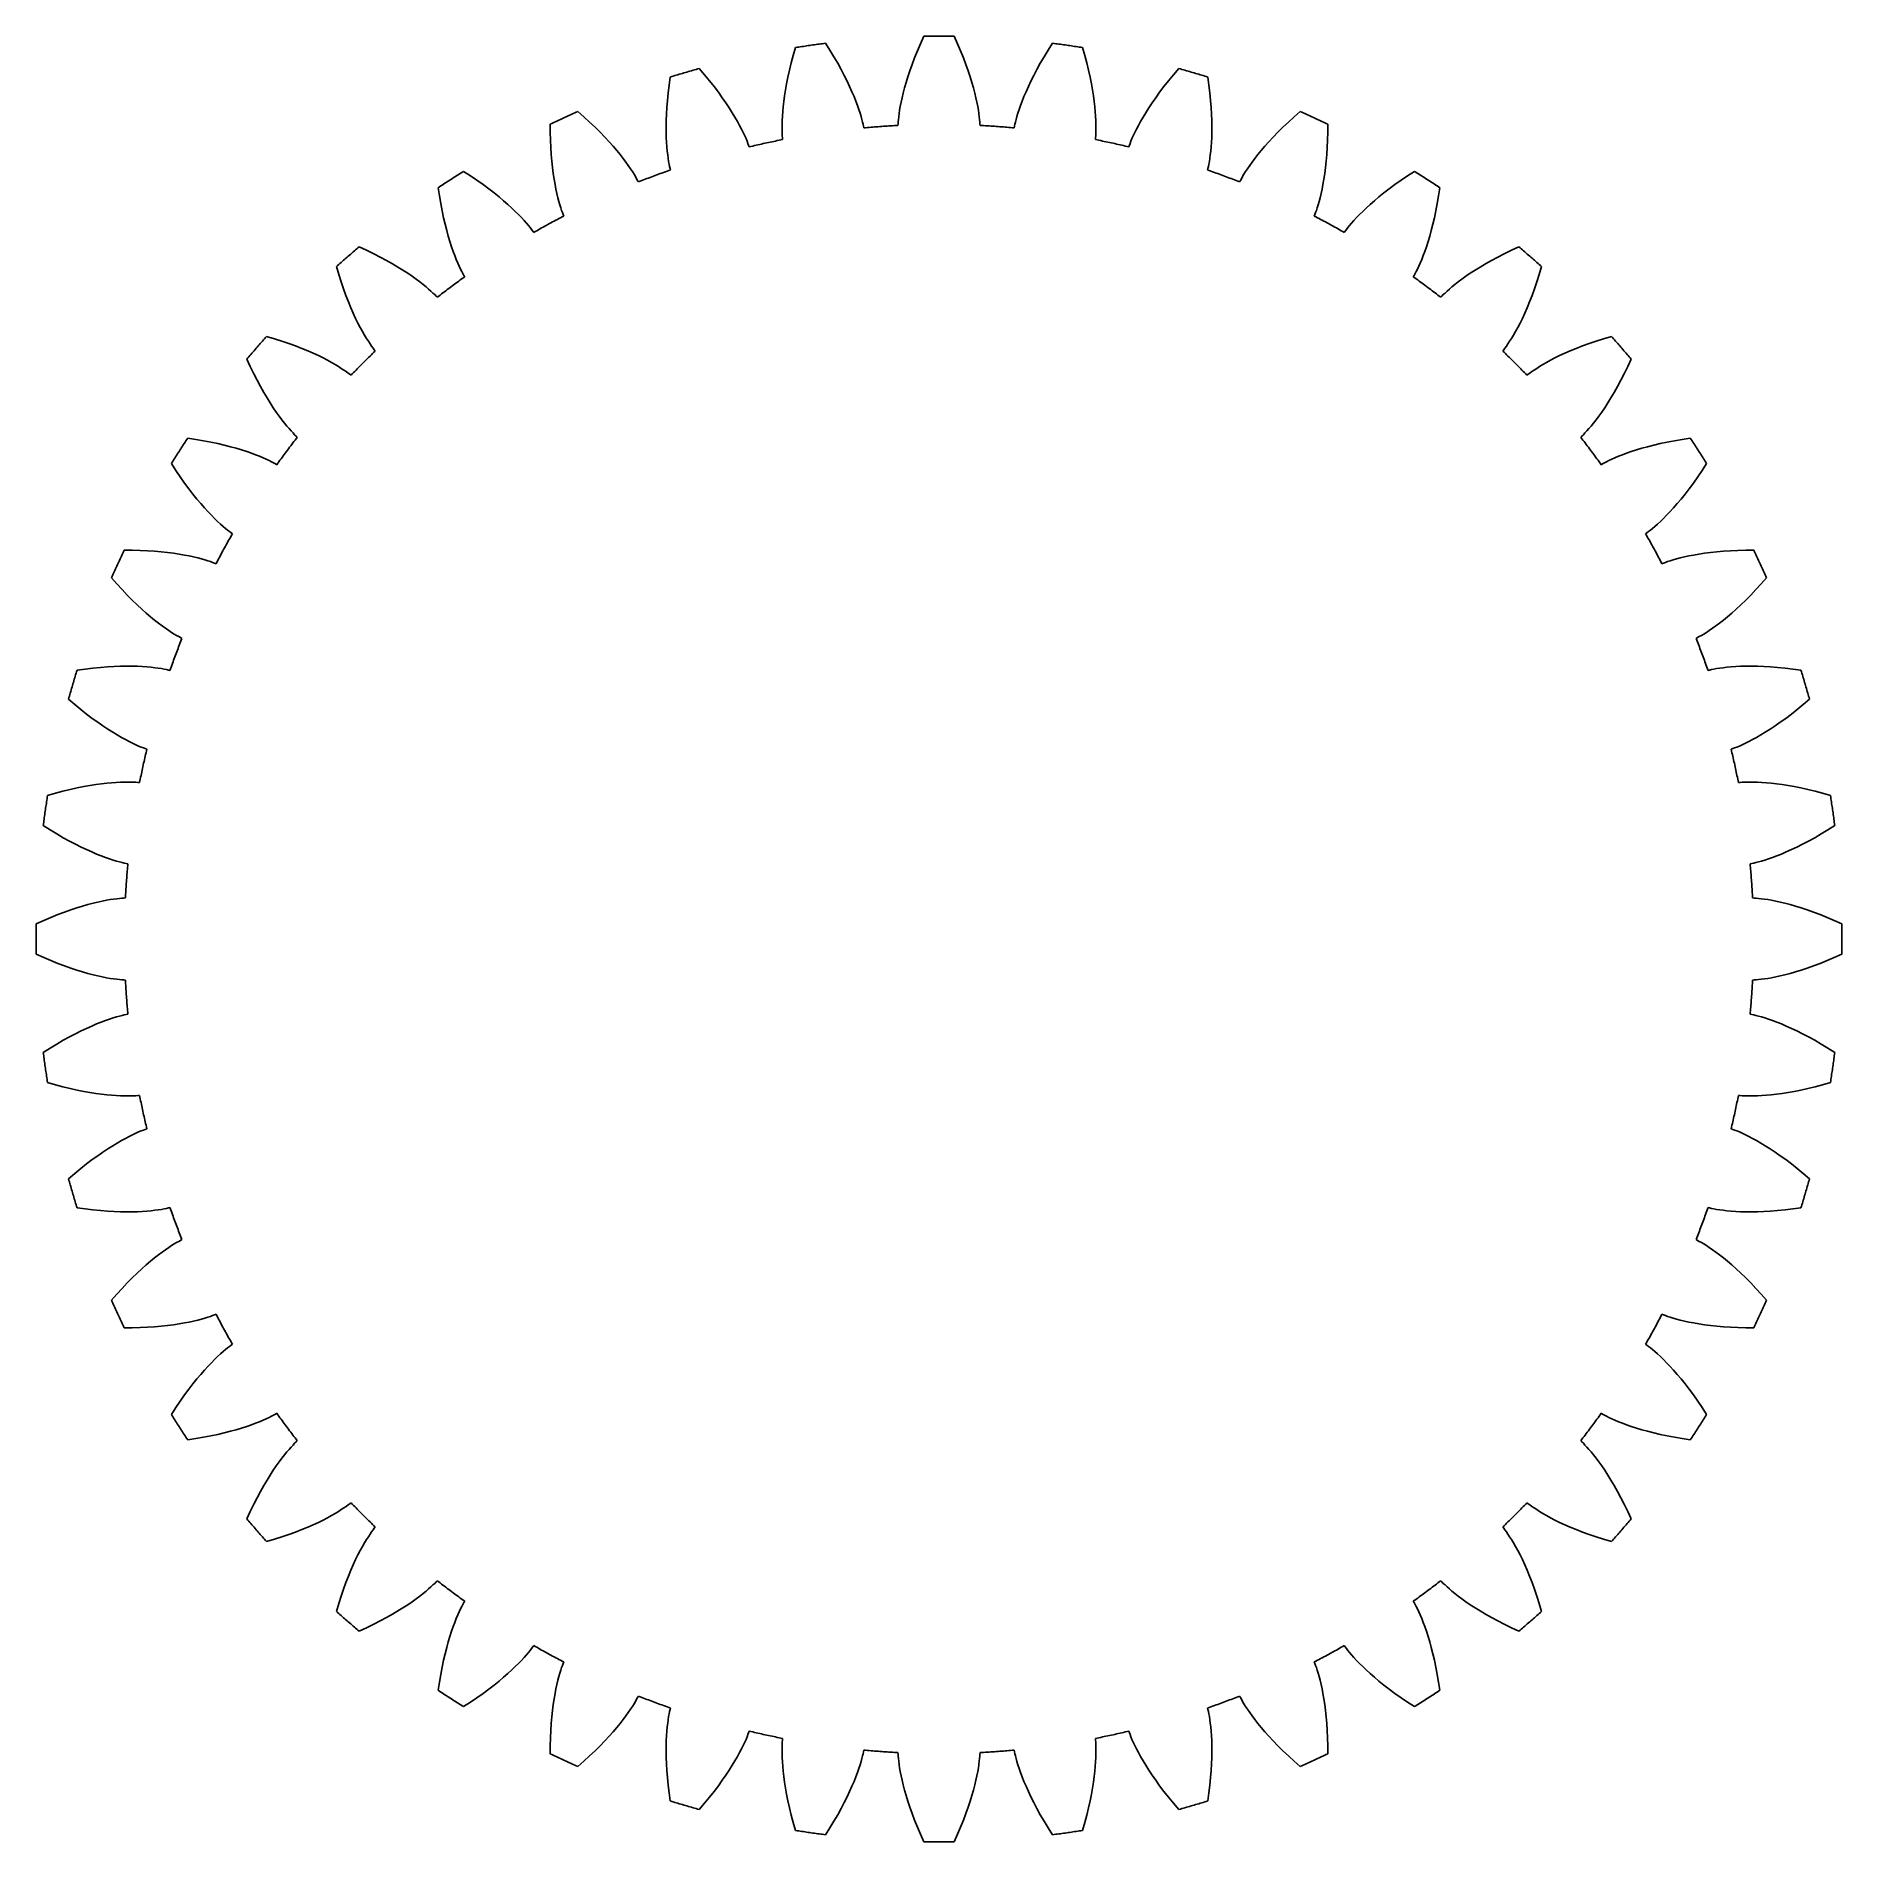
# Model space of a CAD drawing. Extents: x -23 to 23, y -23 to 23.
import ezdxf

# ---------------------------------------------------------------- set-up
doc = ezdxf.new("R2010")
doc.units = 0

msp = doc.modelspace()

# ---------------------------------------------------------------- linework, layer by layer
for p, q in [((-0.02, 23), (-0.061, 23)), ((0.02, 23), (-0.02, 23)), ((0.061, 23), (0.02, 23)), ((-3.653, 22.708), (-3.711, 22.508)), ((-3.613, 22.715), (-3.653, 22.708)), ((-3.653, 22.708), (-3.653, 22.708)), ((-3.573, 22.721), (-3.613, 22.715)), ((-3.533, 22.727), (-3.573, 22.721)), ((-3.493, 22.733), (-3.533, 22.727)), ((-3.453, 22.739), (-3.493, 22.733)), ((-3.413, 22.745), (-3.453, 22.739)), ((-3.373, 22.751), (-3.413, 22.745)), ((-3.333, 22.757), (-3.373, 22.751)), ((-3.293, 22.763), (-3.333, 22.757)), ((-3.253, 22.769), (-3.293, 22.763)), ((-3.213, 22.774), (-3.253, 22.769)), ((-3.173, 22.78), (-3.213, 22.774)), ((-3.133, 22.786), (-3.173, 22.78)), ((-3.093, 22.791), (-3.133, 22.786)), ((-3.053, 22.796), (-3.093, 22.791)), ((-3.013, 22.802), (-3.053, 22.796)), ((-2.973, 22.807), (-3.013, 22.802)), ((-2.933, 22.812), (-2.973, 22.807)), ((-2.893, 22.817), (-2.933, 22.812)), ((-2.781, 22.642), (-2.893, 22.817)), ((-2.893, 22.817), (-2.893, 22.817)), ((-2.677, 22.472), (-2.781, 22.642)), ((-0.548, 22.624), (-0.62, 22.448)), ((-0.47, 22.807), (-0.548, 22.624)), ((-0.384, 22.997), (-0.47, 22.807)), ((-0.343, 22.997), (-0.384, 22.997)), ((-0.384, 22.997), (-0.384, 22.997)), ((-0.303, 22.998), (-0.343, 22.997)), ((-0.262, 22.999), (-0.303, 22.998)), ((-0.222, 22.999), (-0.262, 22.999)), ((-0.182, 22.999), (-0.222, 22.999)), ((-0.141, 23), (-0.182, 22.999)), ((-0.101, 23), (-0.141, 23)), ((-0.061, 23), (-0.101, 23)), ((0.101, 23), (0.061, 23)), ((0.141, 23), (0.101, 23)), ((0.182, 22.999), (0.141, 23)), ((0.222, 22.999), (0.182, 22.999)), ((0.262, 22.999), (0.222, 22.999)), ((0.303, 22.998), (0.262, 22.999)), ((0.343, 22.997), (0.303, 22.998)), ((0.384, 22.997), (0.343, 22.997)), ((0.47, 22.807), (0.384, 22.997)), ((0.384, 22.997), (0.384, 22.997)), ((0.548, 22.624), (0.47, 22.807)), ((0.62, 22.448), (0.548, 22.624)), ((2.781, 22.642), (2.677, 22.472)), ((2.893, 22.817), (2.781, 22.642)), ((2.933, 22.812), (2.893, 22.817)), ((2.893, 22.817), (2.893, 22.817)), ((2.973, 22.807), (2.933, 22.812)), ((3.013, 22.802), (2.973, 22.807)), ((3.053, 22.796), (3.013, 22.802)), ((3.093, 22.791), (3.053, 22.796)), ((3.133, 22.786), (3.093, 22.791)), ((3.173, 22.78), (3.133, 22.786)), ((3.213, 22.774), (3.173, 22.78)), ((3.253, 22.769), (3.213, 22.774)), ((3.293, 22.763), (3.253, 22.769)), ((3.333, 22.757), (3.293, 22.763)), ((3.373, 22.751), (3.333, 22.757)), ((3.413, 22.745), (3.373, 22.751)), ((3.453, 22.739), (3.413, 22.745)), ((3.493, 22.733), (3.453, 22.739)), ((3.533, 22.727), (3.493, 22.733)), ((3.573, 22.721), (3.533, 22.727)), ((3.613, 22.715), (3.573, 22.721)), ((3.653, 22.708), (3.613, 22.715)), ((3.711, 22.508), (3.653, 22.708)), ((3.653, 22.708), (3.653, 22.708)), ((-6.422, 22.085), (-6.46, 22.074)), ((-6.383, 22.097), (-6.422, 22.085)), ((-6.344, 22.108), (-6.383, 22.097)), ((-6.305, 22.119), (-6.344, 22.108)), ((-6.266, 22.13), (-6.305, 22.119)), ((-6.228, 22.141), (-6.266, 22.13)), ((-6.189, 22.152), (-6.228, 22.141)), ((-6.15, 22.163), (-6.189, 22.152)), ((-6.111, 22.173), (-6.15, 22.163)), ((-5.975, 22.016), (-6.111, 22.173)), ((-6.111, 22.173), (-6.111, 22.173)), ((-3.808, 22.131), (-3.847, 21.955)), ((-3.763, 22.316), (-3.808, 22.131)), ((-3.711, 22.508), (-3.763, 22.316)), ((-2.581, 22.308), (-2.677, 22.472)), ((-2.494, 22.15), (-2.581, 22.308)), ((-2.414, 21.998), (-2.494, 22.15)), ((-0.741, 22.118), (-0.792, 21.964)), ((-0.684, 22.279), (-0.741, 22.118)), ((-0.62, 22.448), (-0.684, 22.279)), ((0.684, 22.279), (0.62, 22.448)), ((0.741, 22.118), (0.684, 22.279)), ((0.792, 21.964), (0.741, 22.118)), ((2.494, 22.15), (2.414, 21.998)), ((2.581, 22.308), (2.494, 22.15)), ((2.677, 22.472), (2.581, 22.308)), ((3.763, 22.316), (3.711, 22.508)), ((3.808, 22.131), (3.763, 22.316)), ((3.847, 21.955), (3.808, 22.131)), ((6.111, 22.173), (5.975, 22.016)), ((6.15, 22.163), (6.111, 22.173)), ((6.111, 22.173), (6.111, 22.173)), ((6.189, 22.152), (6.15, 22.163)), ((6.228, 22.141), (6.189, 22.152)), ((6.266, 22.13), (6.228, 22.141)), ((6.305, 22.119), (6.266, 22.13)), ((6.344, 22.108), (6.305, 22.119)), ((6.383, 22.097), (6.344, 22.108)), ((6.422, 22.085), (6.383, 22.097)), ((6.46, 22.074), (6.422, 22.085)), ((-6.876, 21.751), (-6.9, 21.553)), ((-6.847, 21.957), (-6.876, 21.751)), ((-6.808, 21.969), (-6.847, 21.957)), ((-6.847, 21.957), (-6.847, 21.957)), ((-6.77, 21.981), (-6.808, 21.969)), ((-6.731, 21.993), (-6.77, 21.981)), ((-6.693, 22.005), (-6.731, 21.993)), ((-6.654, 22.016), (-6.693, 22.005)), ((-6.615, 22.028), (-6.654, 22.016)), ((-6.577, 22.04), (-6.615, 22.028)), ((-6.538, 22.051), (-6.577, 22.04)), ((-6.499, 22.063), (-6.538, 22.051)), ((-6.46, 22.074), (-6.499, 22.063)), ((-5.848, 21.862), (-5.975, 22.016)), ((-5.73, 21.713), (-5.848, 21.862)), ((-5.621, 21.569), (-5.73, 21.713)), ((-3.91, 21.628), (-3.934, 21.476)), ((-3.881, 21.787), (-3.91, 21.628)), ((-3.847, 21.955), (-3.881, 21.787)), ((-2.341, 21.853), (-2.414, 21.998)), ((-2.276, 21.715), (-2.341, 21.853)), ((-2.217, 21.584), (-2.276, 21.715)), ((-0.877, 21.68), (-0.911, 21.549)), ((-0.838, 21.818), (-0.877, 21.68)), ((-0.792, 21.964), (-0.838, 21.818)), ((0.838, 21.818), (0.792, 21.964)), ((0.877, 21.68), (0.838, 21.818)), ((0.911, 21.549), (0.877, 21.68)), ((2.276, 21.715), (2.217, 21.584)), ((2.341, 21.853), (2.276, 21.715)), ((2.414, 21.998), (2.341, 21.853)), ((3.881, 21.787), (3.847, 21.955)), ((3.91, 21.628), (3.881, 21.787)), ((3.934, 21.476), (3.91, 21.628)), ((5.73, 21.713), (5.621, 21.569)), ((5.848, 21.862), (5.73, 21.713)), ((5.975, 22.016), (5.848, 21.862)), ((6.499, 22.063), (6.46, 22.074)), ((6.538, 22.051), (6.499, 22.063)), ((6.577, 22.04), (6.538, 22.051)), ((6.615, 22.028), (6.577, 22.04)), ((6.654, 22.016), (6.615, 22.028)), ((6.693, 22.005), (6.654, 22.016)), ((6.731, 21.993), (6.693, 22.005)), ((6.77, 21.981), (6.731, 21.993)), ((6.808, 21.969), (6.77, 21.981)), ((6.847, 21.957), (6.808, 21.969)), ((6.876, 21.751), (6.847, 21.957)), ((6.847, 21.957), (6.847, 21.957)), ((6.9, 21.553), (6.876, 21.751)), ((-6.933, 21.184), (-6.942, 21.013)), ((-6.919, 21.364), (-6.933, 21.184)), ((-6.9, 21.553), (-6.919, 21.364)), ((-5.52, 21.431), (-5.621, 21.569)), ((-5.428, 21.297), (-5.52, 21.431)), ((-5.343, 21.17), (-5.428, 21.297)), ((-5.266, 21.048), (-5.343, 21.17)), ((-3.969, 21.2), (-3.981, 21.076)), ((-3.953, 21.334), (-3.969, 21.2)), ((-3.934, 21.476), (-3.953, 21.334)), ((-2.165, 21.46), (-2.217, 21.584)), ((-2.118, 21.343), (-2.165, 21.46)), ((-2.078, 21.235), (-2.118, 21.343)), ((-2.042, 21.134), (-2.078, 21.235)), ((-0.986, 21.209), (-1.003, 21.113)), ((-0.966, 21.314), (-0.986, 21.209)), ((-0.941, 21.428), (-0.966, 21.314)), ((-0.911, 21.549), (-0.941, 21.428)), ((0.941, 21.428), (0.911, 21.549)), ((0.966, 21.314), (0.941, 21.428)), ((0.986, 21.209), (0.966, 21.314)), ((1.003, 21.113), (0.986, 21.209)), ((2.078, 21.235), (2.042, 21.134)), ((2.118, 21.343), (2.078, 21.235)), ((2.165, 21.46), (2.118, 21.343)), ((2.217, 21.584), (2.165, 21.46)), ((3.953, 21.334), (3.934, 21.476)), ((3.969, 21.2), (3.953, 21.334)), ((3.981, 21.076), (3.969, 21.2)), ((5.343, 21.17), (5.266, 21.048)), ((5.428, 21.297), (5.343, 21.17)), ((5.52, 21.431), (5.428, 21.297)), ((5.621, 21.569), (5.52, 21.431)), ((6.919, 21.364), (6.9, 21.553)), ((6.933, 21.184), (6.919, 21.364)), ((6.942, 21.013), (6.933, 21.184)), ((-9.866, 20.777), (-9.902, 20.759)), ((-9.902, 20.759), (-9.902, 20.759)), ((-9.902, 20.759), (-9.902, 20.551)), ((-9.829, 20.794), (-9.866, 20.777)), ((-9.793, 20.811), (-9.829, 20.794)), ((-9.756, 20.828), (-9.793, 20.811)), ((-9.72, 20.845), (-9.756, 20.828)), ((-9.683, 20.862), (-9.72, 20.845)), ((-9.646, 20.879), (-9.683, 20.862)), ((-9.61, 20.896), (-9.646, 20.879)), ((-9.573, 20.913), (-9.61, 20.896)), ((-9.536, 20.93), (-9.573, 20.913)), ((-9.499, 20.947), (-9.536, 20.93)), ((-9.463, 20.963), (-9.499, 20.947)), ((-9.426, 20.98), (-9.463, 20.963)), ((-9.389, 20.996), (-9.426, 20.98)), ((-9.352, 21.013), (-9.389, 20.996)), ((-9.315, 21.029), (-9.352, 21.013)), ((-9.278, 21.046), (-9.315, 21.029)), ((-9.241, 21.062), (-9.278, 21.046)), ((-9.204, 21.078), (-9.241, 21.062)), ((-9.047, 20.941), (-9.204, 21.078)), ((-9.204, 21.078), (-9.204, 21.078)), ((-8.9, 20.807), (-9.047, 20.941)), ((-8.762, 20.677), (-8.9, 20.807)), ((-6.948, 20.851), (-6.95, 20.698)), ((-6.942, 21.013), (-6.948, 20.851)), ((-5.197, 20.933), (-5.266, 21.048)), ((-5.134, 20.825), (-5.197, 20.933)), ((-5.079, 20.723), (-5.134, 20.825)), ((-5.029, 20.628), (-5.079, 20.723)), ((-3.997, 20.756), (-3.998, 20.667)), ((-3.995, 20.853), (-3.997, 20.756)), ((-3.989, 20.96), (-3.995, 20.853)), ((-3.981, 21.076), (-3.989, 20.96)), ((-2.012, 21.041), (-2.042, 21.134)), ((-1.986, 20.956), (-2.012, 21.041)), ((-1.965, 20.88), (-1.986, 20.956)), ((-1.947, 20.812), (-1.965, 20.88)), ((-1.933, 20.753), (-1.947, 20.812)), ((-1.923, 20.703), (-1.933, 20.753)), ((-1.915, 20.661), (-1.923, 20.703)), ((-1.412, 20.702), (-1.457, 20.699)), ((-1.366, 20.705), (-1.412, 20.702)), ((-1.32, 20.708), (-1.366, 20.705)), ((-1.274, 20.711), (-1.32, 20.708)), ((-1.228, 20.714), (-1.274, 20.711)), ((-1.183, 20.716), (-1.228, 20.714)), ((-1.137, 20.719), (-1.183, 20.716)), ((-1.091, 20.721), (-1.137, 20.719)), ((-1.045, 20.724), (-1.091, 20.721)), ((-1.043, 20.766), (-1.045, 20.724)), ((-1.045, 20.724), (-1.045, 20.724)), ((-1.04, 20.817), (-1.043, 20.766)), ((-1.034, 20.878), (-1.04, 20.817)), ((-1.027, 20.947), (-1.034, 20.878)), ((-1.016, 21.026), (-1.027, 20.947)), ((-1.003, 21.113), (-1.016, 21.026)), ((1.016, 21.026), (1.003, 21.113)), ((1.027, 20.947), (1.016, 21.026)), ((1.034, 20.878), (1.027, 20.947)), ((1.04, 20.817), (1.034, 20.878)), ((1.043, 20.766), (1.04, 20.817)), ((1.045, 20.724), (1.043, 20.766)), ((1.091, 20.721), (1.045, 20.724)), ((1.045, 20.724), (1.045, 20.724)), ((1.137, 20.719), (1.091, 20.721)), ((1.183, 20.716), (1.137, 20.719)), ((1.228, 20.714), (1.183, 20.716)), ((1.274, 20.711), (1.228, 20.714)), ((1.32, 20.708), (1.274, 20.711)), ((1.366, 20.705), (1.32, 20.708)), ((1.412, 20.702), (1.366, 20.705)), ((1.457, 20.699), (1.412, 20.702)), ((1.923, 20.703), (1.915, 20.661)), ((1.933, 20.753), (1.923, 20.703)), ((1.947, 20.812), (1.933, 20.753)), ((1.965, 20.88), (1.947, 20.812)), ((1.986, 20.956), (1.965, 20.88)), ((2.012, 21.041), (1.986, 20.956)), ((2.042, 21.134), (2.012, 21.041)), ((3.989, 20.96), (3.981, 21.076)), ((3.995, 20.853), (3.989, 20.96)), ((3.997, 20.756), (3.995, 20.853)), ((3.998, 20.667), (3.997, 20.756)), ((5.079, 20.723), (5.029, 20.628)), ((5.134, 20.825), (5.079, 20.723)), ((5.197, 20.933), (5.134, 20.825)), ((5.266, 21.048), (5.197, 20.933)), ((6.948, 20.851), (6.942, 21.013)), ((6.95, 20.698), (6.948, 20.851)), ((8.9, 20.807), (8.762, 20.677)), ((9.047, 20.941), (8.9, 20.807)), ((9.204, 21.078), (9.047, 20.941)), ((9.241, 21.062), (9.204, 21.078)), ((9.204, 21.078), (9.204, 21.078)), ((9.278, 21.046), (9.241, 21.062)), ((9.315, 21.029), (9.278, 21.046)), ((9.352, 21.013), (9.315, 21.029)), ((9.389, 20.996), (9.352, 21.013)), ((9.426, 20.98), (9.389, 20.996)), ((9.463, 20.963), (9.426, 20.98)), ((9.499, 20.947), (9.463, 20.963)), ((9.536, 20.93), (9.499, 20.947)), ((9.573, 20.913), (9.536, 20.93)), ((9.61, 20.896), (9.573, 20.913)), ((9.646, 20.879), (9.61, 20.896)), ((9.683, 20.862), (9.646, 20.879)), ((9.72, 20.845), (9.683, 20.862)), ((9.756, 20.828), (9.72, 20.845)), ((9.793, 20.811), (9.756, 20.828)), ((9.829, 20.794), (9.793, 20.811)), ((9.866, 20.777), (9.829, 20.794)), ((9.902, 20.759), (9.866, 20.777)), ((9.902, 20.551), (9.902, 20.759)), ((9.902, 20.759), (9.902, 20.759)), ((-9.902, 20.551), (-9.897, 20.352)), ((-9.897, 20.352), (-9.889, 20.162)), ((-8.633, 20.55), (-8.762, 20.677)), ((-8.514, 20.427), (-8.633, 20.55)), ((-8.403, 20.308), (-8.514, 20.427)), ((-8.302, 20.194), (-8.403, 20.308)), ((-6.95, 20.698), (-6.949, 20.554)), ((-6.949, 20.554), (-6.946, 20.42)), ((-6.946, 20.42), (-6.939, 20.295)), ((-6.939, 20.295), (-6.931, 20.179)), ((-4.986, 20.541), (-5.029, 20.628)), ((-4.948, 20.46), (-4.986, 20.541)), ((-4.916, 20.388), (-4.948, 20.46)), ((-4.89, 20.323), (-4.916, 20.388)), ((-4.867, 20.267), (-4.89, 20.323)), ((-4.849, 20.219), (-4.867, 20.267)), ((-4.568, 20.241), (-4.612, 20.231)), ((-4.523, 20.251), (-4.568, 20.241)), ((-4.478, 20.261), (-4.523, 20.251)), ((-4.433, 20.271), (-4.478, 20.261)), ((-4.388, 20.281), (-4.433, 20.271)), ((-4.343, 20.29), (-4.388, 20.281)), ((-4.299, 20.3), (-4.343, 20.29)), ((-4.254, 20.309), (-4.299, 20.3)), ((-4.209, 20.319), (-4.254, 20.309)), ((-4.164, 20.328), (-4.209, 20.319)), ((-4.119, 20.337), (-4.164, 20.328)), ((-4.074, 20.346), (-4.119, 20.337)), ((-4.029, 20.355), (-4.074, 20.346)), ((-3.984, 20.364), (-4.029, 20.355)), ((-3.998, 20.667), (-3.997, 20.588)), ((-3.997, 20.588), (-3.995, 20.518)), ((-3.995, 20.518), (-3.992, 20.457)), ((-3.992, 20.457), (-3.988, 20.406)), ((-3.988, 20.406), (-3.984, 20.364)), ((-3.984, 20.364), (-3.984, 20.364)), ((-1.869, 20.666), (-1.915, 20.661)), ((-1.915, 20.661), (-1.915, 20.661)), ((-1.823, 20.67), (-1.869, 20.666)), ((-1.778, 20.674), (-1.823, 20.67)), ((-1.732, 20.678), (-1.778, 20.674)), ((-1.686, 20.681), (-1.732, 20.678)), ((-1.64, 20.685), (-1.686, 20.681)), ((-1.595, 20.689), (-1.64, 20.685)), ((-1.549, 20.692), (-1.595, 20.689)), ((-1.503, 20.695), (-1.549, 20.692)), ((-1.457, 20.699), (-1.503, 20.695)), ((1.503, 20.695), (1.457, 20.699)), ((1.549, 20.692), (1.503, 20.695)), ((1.595, 20.689), (1.549, 20.692)), ((1.64, 20.685), (1.595, 20.689)), ((1.686, 20.681), (1.64, 20.685)), ((1.732, 20.678), (1.686, 20.681)), ((1.778, 20.674), (1.732, 20.678)), ((1.823, 20.67), (1.778, 20.674)), ((1.869, 20.666), (1.823, 20.67)), ((1.915, 20.661), (1.869, 20.666)), ((1.915, 20.661), (1.915, 20.661)), ((3.984, 20.364), (3.988, 20.406)), ((4.029, 20.355), (3.984, 20.364)), ((3.984, 20.364), (3.984, 20.364)), ((3.988, 20.406), (3.992, 20.457)), ((3.992, 20.457), (3.995, 20.518)), ((3.995, 20.518), (3.997, 20.588)), ((3.997, 20.588), (3.998, 20.667)), ((4.074, 20.346), (4.029, 20.355)), ((4.119, 20.337), (4.074, 20.346)), ((4.164, 20.328), (4.119, 20.337)), ((4.209, 20.319), (4.164, 20.328)), ((4.254, 20.309), (4.209, 20.319)), ((4.299, 20.3), (4.254, 20.309)), ((4.343, 20.29), (4.299, 20.3)), ((4.388, 20.281), (4.343, 20.29)), ((4.433, 20.271), (4.388, 20.281)), ((4.478, 20.261), (4.433, 20.271)), ((4.523, 20.251), (4.478, 20.261)), ((4.568, 20.241), (4.523, 20.251)), ((4.612, 20.231), (4.568, 20.241)), ((4.867, 20.267), (4.849, 20.219)), ((4.89, 20.323), (4.867, 20.267)), ((4.916, 20.388), (4.89, 20.323)), ((4.948, 20.46), (4.916, 20.388)), ((4.986, 20.541), (4.948, 20.46)), ((5.029, 20.628), (4.986, 20.541)), ((6.931, 20.179), (6.939, 20.295)), ((6.939, 20.295), (6.946, 20.42)), ((6.946, 20.42), (6.949, 20.554)), ((6.949, 20.554), (6.95, 20.698)), ((8.403, 20.308), (8.302, 20.194)), ((8.514, 20.427), (8.403, 20.308)), ((8.633, 20.55), (8.514, 20.427)), ((8.762, 20.677), (8.633, 20.55)), ((9.889, 20.162), (9.897, 20.352)), ((9.897, 20.352), (9.902, 20.551)), ((-9.889, 20.162), (-9.877, 19.982)), ((-9.877, 19.982), (-9.862, 19.811)), ((-9.862, 19.811), (-9.845, 19.65)), ((-8.208, 20.085), (-8.302, 20.194)), ((-8.123, 19.981), (-8.208, 20.085)), ((-8.046, 19.882), (-8.123, 19.981)), ((-7.976, 19.789), (-8.046, 19.882)), ((-7.914, 19.702), (-7.976, 19.789)), ((-6.931, 20.179), (-6.922, 20.072)), ((-6.922, 20.072), (-6.911, 19.975)), ((-6.911, 19.975), (-6.899, 19.888)), ((-6.899, 19.888), (-6.887, 19.81)), ((-6.887, 19.81), (-6.874, 19.741)), ((-4.836, 20.179), (-4.849, 20.219)), ((-4.791, 20.189), (-4.836, 20.179)), ((-4.836, 20.179), (-4.836, 20.179)), ((-4.746, 20.2), (-4.791, 20.189)), ((-4.702, 20.21), (-4.746, 20.2)), ((-4.657, 20.221), (-4.702, 20.21)), ((-4.612, 20.231), (-4.657, 20.221)), ((4.657, 20.221), (4.612, 20.231)), ((4.702, 20.21), (4.657, 20.221)), ((4.746, 20.2), (4.702, 20.21)), ((4.791, 20.189), (4.746, 20.2)), ((4.836, 20.179), (4.791, 20.189)), ((4.849, 20.219), (4.836, 20.179)), ((4.836, 20.179), (4.836, 20.179)), ((6.874, 19.741), (6.887, 19.81)), ((6.887, 19.81), (6.899, 19.888)), ((6.899, 19.888), (6.911, 19.975)), ((6.911, 19.975), (6.922, 20.072)), ((6.922, 20.072), (6.931, 20.179)), ((7.976, 19.789), (7.914, 19.702)), ((8.046, 19.882), (7.976, 19.789)), ((8.123, 19.981), (8.046, 19.882)), ((8.208, 20.085), (8.123, 19.981)), ((8.302, 20.194), (8.208, 20.085)), ((9.845, 19.65), (9.862, 19.811)), ((9.862, 19.811), (9.877, 19.982)), ((9.877, 19.982), (9.889, 20.162)), ((-12.452, 19.338), (-12.486, 19.316)), ((-12.418, 19.36), (-12.452, 19.338)), ((-12.384, 19.382), (-12.418, 19.36)), ((-12.35, 19.403), (-12.384, 19.382)), ((-12.316, 19.425), (-12.35, 19.403)), ((-12.281, 19.446), (-12.316, 19.425)), ((-12.247, 19.468), (-12.281, 19.446)), ((-12.213, 19.489), (-12.247, 19.468)), ((-12.179, 19.511), (-12.213, 19.489)), ((-12.145, 19.532), (-12.179, 19.511)), ((-12.11, 19.554), (-12.145, 19.532)), ((-11.935, 19.441), (-12.11, 19.554)), ((-12.11, 19.554), (-12.11, 19.554)), ((-11.77, 19.329), (-11.935, 19.441)), ((-11.615, 19.22), (-11.77, 19.329)), ((-9.845, 19.65), (-9.825, 19.498)), ((-9.825, 19.498), (-9.804, 19.356)), ((-9.804, 19.356), (-9.781, 19.223)), ((-7.858, 19.622), (-7.914, 19.702)), ((-7.81, 19.548), (-7.858, 19.622)), ((-7.768, 19.481), (-7.81, 19.548)), ((-7.732, 19.421), (-7.768, 19.481)), ((-7.702, 19.368), (-7.732, 19.421)), ((-7.678, 19.323), (-7.702, 19.368)), ((-7.658, 19.285), (-7.678, 19.323)), ((-7.53, 19.335), (-7.573, 19.319)), ((-7.487, 19.352), (-7.53, 19.335)), ((-7.444, 19.369), (-7.487, 19.352)), ((-7.402, 19.385), (-7.444, 19.369)), ((-7.359, 19.401), (-7.402, 19.385)), ((-7.316, 19.418), (-7.359, 19.401)), ((-7.273, 19.434), (-7.316, 19.418)), ((-7.23, 19.45), (-7.273, 19.434)), ((-7.187, 19.466), (-7.23, 19.45)), ((-7.144, 19.481), (-7.187, 19.466)), ((-7.101, 19.497), (-7.144, 19.481)), ((-7.058, 19.513), (-7.101, 19.497)), ((-7.014, 19.528), (-7.058, 19.513)), ((-6.971, 19.544), (-7.014, 19.528)), ((-6.928, 19.559), (-6.971, 19.544)), ((-6.885, 19.575), (-6.928, 19.559)), ((-6.841, 19.59), (-6.885, 19.575)), ((-6.874, 19.741), (-6.863, 19.681)), ((-6.863, 19.681), (-6.851, 19.631)), ((-6.851, 19.631), (-6.841, 19.59)), ((-6.841, 19.59), (-6.841, 19.59)), ((6.841, 19.59), (6.851, 19.631)), ((6.885, 19.575), (6.841, 19.59)), ((6.841, 19.59), (6.841, 19.59)), ((6.851, 19.631), (6.863, 19.681)), ((6.863, 19.681), (6.874, 19.741)), ((6.928, 19.559), (6.885, 19.575)), ((6.971, 19.544), (6.928, 19.559)), ((7.014, 19.528), (6.971, 19.544)), ((7.058, 19.513), (7.014, 19.528)), ((7.101, 19.497), (7.058, 19.513)), ((7.144, 19.481), (7.101, 19.497)), ((7.187, 19.466), (7.144, 19.481)), ((7.23, 19.45), (7.187, 19.466)), ((7.273, 19.434), (7.23, 19.45)), ((7.316, 19.418), (7.273, 19.434)), ((7.359, 19.401), (7.316, 19.418)), ((7.402, 19.385), (7.359, 19.401)), ((7.444, 19.369), (7.402, 19.385)), ((7.487, 19.352), (7.444, 19.369)), ((7.53, 19.335), (7.487, 19.352)), ((7.573, 19.319), (7.53, 19.335)), ((7.678, 19.323), (7.658, 19.285)), ((7.702, 19.368), (7.678, 19.323)), ((7.732, 19.421), (7.702, 19.368)), ((7.768, 19.481), (7.732, 19.421)), ((7.81, 19.548), (7.768, 19.481)), ((7.858, 19.622), (7.81, 19.548)), ((7.914, 19.702), (7.858, 19.622)), ((9.781, 19.223), (9.804, 19.356)), ((9.804, 19.356), (9.825, 19.498)), ((9.825, 19.498), (9.845, 19.65)), ((11.77, 19.329), (11.615, 19.22)), ((11.935, 19.441), (11.77, 19.329)), ((12.11, 19.554), (11.935, 19.441)), ((12.145, 19.532), (12.11, 19.554)), ((12.11, 19.554), (12.11, 19.554)), ((12.179, 19.511), (12.145, 19.532)), ((12.213, 19.489), (12.179, 19.511)), ((12.247, 19.468), (12.213, 19.489)), ((12.281, 19.446), (12.247, 19.468)), ((12.316, 19.425), (12.281, 19.446)), ((12.35, 19.403), (12.316, 19.425)), ((12.384, 19.382), (12.35, 19.403)), ((12.418, 19.36), (12.384, 19.382)), ((12.452, 19.338), (12.418, 19.36)), ((12.486, 19.316), (12.452, 19.338)), ((-12.722, 19.161), (-12.756, 19.139)), ((-12.756, 19.139), (-12.756, 19.139)), ((-12.756, 19.139), (-12.726, 18.933)), ((-12.726, 18.933), (-12.693, 18.736)), ((-12.688, 19.183), (-12.722, 19.161)), ((-12.655, 19.206), (-12.688, 19.183)), ((-12.621, 19.228), (-12.655, 19.206)), ((-12.587, 19.25), (-12.621, 19.228)), ((-12.553, 19.272), (-12.587, 19.25)), ((-12.52, 19.294), (-12.553, 19.272)), ((-12.486, 19.316), (-12.52, 19.294)), ((-11.47, 19.112), (-11.615, 19.22)), ((-11.334, 19.007), (-11.47, 19.112)), ((-11.208, 18.906), (-11.334, 19.007)), ((-11.091, 18.807), (-11.208, 18.906)), ((-9.781, 19.223), (-9.757, 19.1)), ((-9.757, 19.1), (-9.733, 18.987)), ((-9.733, 18.987), (-9.708, 18.883)), ((-9.708, 18.883), (-9.683, 18.789)), ((-7.616, 19.302), (-7.658, 19.285)), ((-7.658, 19.285), (-7.658, 19.285)), ((-7.573, 19.319), (-7.616, 19.302)), ((7.616, 19.302), (7.573, 19.319)), ((7.658, 19.285), (7.616, 19.302)), ((7.658, 19.285), (7.658, 19.285)), ((9.683, 18.789), (9.708, 18.883)), ((9.708, 18.883), (9.733, 18.987)), ((9.733, 18.987), (9.757, 19.1)), ((9.757, 19.1), (9.781, 19.223)), ((11.208, 18.906), (11.091, 18.807)), ((11.334, 19.007), (11.208, 18.906)), ((11.47, 19.112), (11.334, 19.007)), ((11.615, 19.22), (11.47, 19.112)), ((12.52, 19.294), (12.486, 19.316)), ((12.553, 19.272), (12.52, 19.294)), ((12.587, 19.25), (12.553, 19.272)), ((12.621, 19.228), (12.587, 19.25)), ((12.655, 19.206), (12.621, 19.228)), ((12.688, 19.183), (12.655, 19.206)), ((12.722, 19.161), (12.688, 19.183)), ((12.693, 18.736), (12.726, 18.933)), ((12.756, 19.139), (12.722, 19.161)), ((12.726, 18.933), (12.756, 19.139)), ((12.756, 19.139), (12.756, 19.139)), ((-12.693, 18.736), (-12.658, 18.55)), ((-12.658, 18.55), (-12.62, 18.373)), ((-10.983, 18.712), (-11.091, 18.807)), ((-10.884, 18.621), (-10.983, 18.712)), ((-10.793, 18.535), (-10.884, 18.621)), ((-10.711, 18.453), (-10.793, 18.535)), ((-10.637, 18.376), (-10.711, 18.453)), ((-9.683, 18.789), (-9.659, 18.704)), ((-9.659, 18.704), (-9.636, 18.628)), ((-9.636, 18.628), (-9.614, 18.561)), ((-9.614, 18.561), (-9.594, 18.504)), ((-9.56, 18.417), (-9.6, 18.396)), ((-9.594, 18.504), (-9.575, 18.456)), ((-9.575, 18.456), (-9.56, 18.417)), ((-9.56, 18.417), (-9.56, 18.417)), ((9.56, 18.417), (9.575, 18.456)), ((9.6, 18.396), (9.56, 18.417)), ((9.56, 18.417), (9.56, 18.417)), ((9.575, 18.456), (9.594, 18.504)), ((9.594, 18.504), (9.614, 18.561)), ((9.614, 18.561), (9.636, 18.628)), ((9.636, 18.628), (9.659, 18.704)), ((9.659, 18.704), (9.683, 18.789)), ((10.711, 18.453), (10.637, 18.376)), ((10.793, 18.535), (10.711, 18.453)), ((10.884, 18.621), (10.793, 18.535)), ((10.983, 18.712), (10.884, 18.621)), ((11.091, 18.807), (10.983, 18.712)), ((12.62, 18.373), (12.658, 18.55)), ((12.658, 18.55), (12.693, 18.736)), ((-12.62, 18.373), (-12.581, 18.206)), ((-12.581, 18.206), (-12.541, 18.049)), ((-12.541, 18.049), (-12.5, 17.901)), ((-10.571, 18.304), (-10.637, 18.376)), ((-10.512, 18.238), (-10.571, 18.304)), ((-10.461, 18.177), (-10.512, 18.238)), ((-10.417, 18.123), (-10.461, 18.177)), ((-10.38, 18.075), (-10.417, 18.123)), ((-10.349, 18.033), (-10.38, 18.075)), ((-10.325, 17.999), (-10.349, 18.033)), ((-10.285, 18.022), (-10.325, 17.999)), ((-10.325, 17.999), (-10.325, 17.999)), ((-10.245, 18.044), (-10.285, 18.022)), ((-10.205, 18.067), (-10.245, 18.044)), ((-10.165, 18.09), (-10.205, 18.067)), ((-10.125, 18.112), (-10.165, 18.09)), ((-10.085, 18.134), (-10.125, 18.112)), ((-10.045, 18.157), (-10.085, 18.134)), ((-10.005, 18.179), (-10.045, 18.157)), ((-9.965, 18.201), (-10.005, 18.179)), ((-9.924, 18.223), (-9.965, 18.201)), ((-9.884, 18.245), (-9.924, 18.223)), ((-9.844, 18.267), (-9.884, 18.245)), ((-9.803, 18.288), (-9.844, 18.267)), ((-9.763, 18.31), (-9.803, 18.288)), ((-9.722, 18.331), (-9.763, 18.31)), ((-9.682, 18.353), (-9.722, 18.331)), ((-9.641, 18.374), (-9.682, 18.353)), ((-9.6, 18.396), (-9.641, 18.374)), ((9.641, 18.374), (9.6, 18.396)), ((9.682, 18.353), (9.641, 18.374)), ((9.722, 18.331), (9.682, 18.353)), ((9.763, 18.31), (9.722, 18.331)), ((9.803, 18.288), (9.763, 18.31)), ((9.844, 18.267), (9.803, 18.288)), ((9.884, 18.245), (9.844, 18.267)), ((9.924, 18.223), (9.884, 18.245)), ((9.965, 18.201), (9.924, 18.223)), ((10.005, 18.179), (9.965, 18.201)), ((10.045, 18.157), (10.005, 18.179)), ((10.085, 18.134), (10.045, 18.157)), ((10.125, 18.112), (10.085, 18.134)), ((10.165, 18.09), (10.125, 18.112)), ((10.205, 18.067), (10.165, 18.09)), ((10.245, 18.044), (10.205, 18.067)), ((10.285, 18.022), (10.245, 18.044)), ((10.325, 17.999), (10.285, 18.022)), ((10.349, 18.033), (10.325, 17.999)), ((10.325, 17.999), (10.325, 17.999)), ((10.38, 18.075), (10.349, 18.033)), ((10.417, 18.123), (10.38, 18.075)), ((10.461, 18.177), (10.417, 18.123)), ((10.512, 18.238), (10.461, 18.177)), ((10.571, 18.304), (10.512, 18.238)), ((10.637, 18.376), (10.571, 18.304)), ((12.5, 17.901), (12.541, 18.049)), ((12.541, 18.049), (12.581, 18.206)), ((12.581, 18.206), (12.62, 18.373)), ((-14.924, 17.501), (-14.955, 17.474)), ((-14.893, 17.527), (-14.924, 17.501)), ((-14.862, 17.553), (-14.893, 17.527)), ((-14.832, 17.579), (-14.862, 17.553)), ((-14.801, 17.605), (-14.832, 17.579)), ((-14.77, 17.631), (-14.801, 17.605)), ((-14.58, 17.544), (-14.77, 17.631)), ((-14.77, 17.631), (-14.77, 17.631)), ((-14.401, 17.457), (-14.58, 17.544)), ((-12.5, 17.901), (-12.459, 17.764)), ((-12.459, 17.764), (-12.417, 17.636)), ((-12.417, 17.636), (-12.376, 17.517)), ((-12.376, 17.517), (-12.336, 17.409)), ((12.336, 17.409), (12.376, 17.517)), ((12.376, 17.517), (12.417, 17.636)), ((12.417, 17.636), (12.459, 17.764)), ((12.459, 17.764), (12.5, 17.901)), ((14.58, 17.544), (14.401, 17.457)), ((14.77, 17.631), (14.58, 17.544)), ((14.801, 17.605), (14.77, 17.631)), ((14.77, 17.631), (14.77, 17.631)), ((14.832, 17.579), (14.801, 17.605)), ((14.862, 17.553), (14.832, 17.579)), ((14.893, 17.527), (14.862, 17.553)), ((14.924, 17.501), (14.893, 17.527)), ((14.955, 17.474), (14.924, 17.501)), ((-15.32, 17.156), (-15.35, 17.129)), ((-15.35, 17.129), (-15.35, 17.129)), ((-15.35, 17.129), (-15.291, 16.929)), ((-15.289, 17.182), (-15.32, 17.156)), ((-15.259, 17.209), (-15.289, 17.182)), ((-15.229, 17.236), (-15.259, 17.209)), ((-15.199, 17.263), (-15.229, 17.236)), ((-15.168, 17.289), (-15.199, 17.263)), ((-15.138, 17.316), (-15.168, 17.289)), ((-15.108, 17.343), (-15.138, 17.316)), ((-15.077, 17.369), (-15.108, 17.343)), ((-15.047, 17.395), (-15.077, 17.369)), ((-15.016, 17.422), (-15.047, 17.395)), ((-14.985, 17.448), (-15.016, 17.422)), ((-14.955, 17.474), (-14.985, 17.448)), ((-14.232, 17.371), (-14.401, 17.457)), ((-14.073, 17.285), (-14.232, 17.371)), ((-13.924, 17.201), (-14.073, 17.285)), ((-13.784, 17.118), (-13.924, 17.201)), ((-13.655, 17.037), (-13.784, 17.118)), ((-13.534, 16.959), (-13.655, 17.037)), ((-12.336, 17.409), (-12.296, 17.309)), ((-12.296, 17.309), (-12.258, 17.219)), ((-12.258, 17.219), (-12.222, 17.139)), ((-12.222, 17.139), (-12.189, 17.067)), ((-12.189, 17.067), (-12.158, 17.004)), ((12.158, 17.004), (12.189, 17.067)), ((12.189, 17.067), (12.222, 17.139)), ((12.222, 17.139), (12.258, 17.219)), ((12.258, 17.219), (12.296, 17.309)), ((12.296, 17.309), (12.336, 17.409)), ((13.655, 17.037), (13.534, 16.959)), ((13.784, 17.118), (13.655, 17.037)), ((13.924, 17.201), (13.784, 17.118)), ((14.073, 17.285), (13.924, 17.201)), ((14.232, 17.371), (14.073, 17.285)), ((14.401, 17.457), (14.232, 17.371)), ((14.985, 17.448), (14.955, 17.474)), ((15.016, 17.422), (14.985, 17.448)), ((15.047, 17.395), (15.016, 17.422)), ((15.077, 17.369), (15.047, 17.395)), ((15.108, 17.343), (15.077, 17.369)), ((15.138, 17.316), (15.108, 17.343)), ((15.168, 17.289), (15.138, 17.316)), ((15.199, 17.263), (15.168, 17.289)), ((15.229, 17.236), (15.199, 17.263)), ((15.259, 17.209), (15.229, 17.236)), ((15.289, 17.182), (15.259, 17.209)), ((15.32, 17.156), (15.289, 17.182)), ((15.291, 16.929), (15.35, 17.129)), ((15.35, 17.129), (15.32, 17.156)), ((15.35, 17.129), (15.35, 17.129)), ((-15.291, 16.929), (-15.23, 16.739)), ((-15.23, 16.739), (-15.169, 16.559)), ((-13.423, 16.883), (-13.534, 16.959)), ((-13.321, 16.81), (-13.423, 16.883)), ((-13.228, 16.74), (-13.321, 16.81)), ((-13.144, 16.675), (-13.228, 16.74)), ((-13.068, 16.613), (-13.144, 16.675)), ((-13.001, 16.556), (-13.068, 16.613)), ((-12.49, 16.57), (-12.527, 16.542)), ((-12.453, 16.597), (-12.49, 16.57)), ((-12.417, 16.625), (-12.453, 16.597)), ((-12.38, 16.652), (-12.417, 16.625)), ((-12.343, 16.68), (-12.38, 16.652)), ((-12.306, 16.707), (-12.343, 16.68)), ((-12.269, 16.734), (-12.306, 16.707)), ((-12.232, 16.761), (-12.269, 16.734)), ((-12.195, 16.788), (-12.232, 16.761)), ((-12.158, 16.815), (-12.195, 16.788)), ((-12.158, 17.004), (-12.129, 16.95)), ((-12.121, 16.842), (-12.158, 16.815)), ((-12.129, 16.95), (-12.104, 16.905)), ((-12.083, 16.869), (-12.121, 16.842)), ((-12.104, 16.905), (-12.083, 16.869)), ((-12.083, 16.869), (-12.083, 16.869)), ((12.083, 16.869), (12.104, 16.905)), ((12.121, 16.842), (12.083, 16.869)), ((12.083, 16.869), (12.083, 16.869)), ((12.104, 16.905), (12.129, 16.95)), ((12.158, 16.815), (12.121, 16.842)), ((12.129, 16.95), (12.158, 17.004)), ((12.195, 16.788), (12.158, 16.815)), ((12.232, 16.761), (12.195, 16.788)), ((12.269, 16.734), (12.232, 16.761)), ((12.306, 16.707), (12.269, 16.734)), ((12.343, 16.68), (12.306, 16.707)), ((12.38, 16.652), (12.343, 16.68)), ((12.417, 16.625), (12.38, 16.652)), ((12.453, 16.597), (12.417, 16.625)), ((12.49, 16.57), (12.453, 16.597)), ((12.527, 16.542), (12.49, 16.57)), ((13.068, 16.613), (13.001, 16.556)), ((13.144, 16.675), (13.068, 16.613)), ((13.228, 16.74), (13.144, 16.675)), ((13.321, 16.81), (13.228, 16.74)), ((13.423, 16.883), (13.321, 16.81)), ((13.534, 16.959), (13.423, 16.883)), ((15.169, 16.559), (15.23, 16.739)), ((15.23, 16.739), (15.291, 16.929)), ((-15.169, 16.559), (-15.107, 16.39)), ((-15.107, 16.39), (-15.044, 16.23)), ((-15.044, 16.23), (-14.982, 16.08)), ((-12.942, 16.503), (-13.001, 16.556)), ((-12.89, 16.456), (-12.942, 16.503)), ((-12.847, 16.414), (-12.89, 16.456)), ((-12.81, 16.377), (-12.847, 16.414)), ((-12.781, 16.346), (-12.81, 16.377)), ((-12.745, 16.375), (-12.781, 16.346)), ((-12.781, 16.346), (-12.781, 16.346)), ((-12.709, 16.403), (-12.745, 16.375)), ((-12.672, 16.431), (-12.709, 16.403)), ((-12.636, 16.459), (-12.672, 16.431)), ((-12.6, 16.487), (-12.636, 16.459)), ((-12.563, 16.514), (-12.6, 16.487)), ((-12.527, 16.542), (-12.563, 16.514)), ((12.563, 16.514), (12.527, 16.542)), ((12.6, 16.487), (12.563, 16.514)), ((12.636, 16.459), (12.6, 16.487)), ((12.672, 16.431), (12.636, 16.459)), ((12.709, 16.403), (12.672, 16.431)), ((12.745, 16.375), (12.709, 16.403)), ((12.781, 16.346), (12.745, 16.375)), ((12.81, 16.377), (12.781, 16.346)), ((12.781, 16.346), (12.781, 16.346)), ((12.847, 16.414), (12.81, 16.377)), ((12.89, 16.456), (12.847, 16.414)), ((12.942, 16.503), (12.89, 16.456)), ((13.001, 16.556), (12.942, 16.503)), ((14.982, 16.08), (15.044, 16.23)), ((15.044, 16.23), (15.107, 16.39)), ((15.107, 16.39), (15.169, 16.559)), ((-14.982, 16.08), (-14.921, 15.94)), ((-14.921, 15.94), (-14.86, 15.81)), ((-14.86, 15.81), (-14.801, 15.689)), ((-14.801, 15.689), (-14.743, 15.578)), ((14.743, 15.578), (14.801, 15.689)), ((14.801, 15.689), (14.86, 15.81)), ((14.86, 15.81), (14.921, 15.94)), ((14.921, 15.94), (14.982, 16.08)), ((-17.263, 15.199), (-17.289, 15.168)), ((-17.236, 15.229), (-17.263, 15.199)), ((-17.209, 15.259), (-17.236, 15.229)), ((-17.182, 15.289), (-17.209, 15.259)), ((-17.156, 15.32), (-17.182, 15.289)), ((-17.129, 15.35), (-17.156, 15.32)), ((-16.929, 15.291), (-17.129, 15.35)), ((-17.129, 15.35), (-17.129, 15.35)), ((-16.739, 15.23), (-16.929, 15.291)), ((-16.559, 15.169), (-16.739, 15.23)), ((-14.743, 15.578), (-14.688, 15.476)), ((-14.688, 15.476), (-14.634, 15.383)), ((-14.634, 15.383), (-14.584, 15.299)), ((-14.584, 15.299), (-14.537, 15.225)), ((-14.537, 15.225), (-14.493, 15.159)), ((14.493, 15.159), (14.537, 15.225)), ((14.537, 15.225), (14.584, 15.299)), ((14.584, 15.299), (14.634, 15.383)), ((14.634, 15.383), (14.688, 15.476)), ((14.688, 15.476), (14.743, 15.578)), ((16.739, 15.23), (16.559, 15.169)), ((16.929, 15.291), (16.739, 15.23)), ((17.129, 15.35), (16.929, 15.291)), ((17.156, 15.32), (17.129, 15.35)), ((17.129, 15.35), (17.129, 15.35)), ((17.182, 15.289), (17.156, 15.32)), ((17.209, 15.259), (17.182, 15.289)), ((17.236, 15.229), (17.209, 15.259)), ((17.263, 15.199), (17.236, 15.229)), ((17.289, 15.168), (17.263, 15.199)), ((-17.605, 14.801), (-17.631, 14.77)), ((-17.631, 14.77), (-17.631, 14.77)), ((-17.631, 14.77), (-17.544, 14.58)), ((-17.579, 14.832), (-17.605, 14.801)), ((-17.553, 14.862), (-17.579, 14.832)), ((-17.527, 14.893), (-17.553, 14.862)), ((-17.501, 14.924), (-17.527, 14.893)), ((-17.474, 14.955), (-17.501, 14.924)), ((-17.448, 14.985), (-17.474, 14.955)), ((-17.422, 15.016), (-17.448, 14.985)), ((-17.395, 15.047), (-17.422, 15.016)), ((-17.369, 15.077), (-17.395, 15.047)), ((-17.343, 15.108), (-17.369, 15.077)), ((-17.316, 15.138), (-17.343, 15.108)), ((-17.289, 15.168), (-17.316, 15.138)), ((-16.39, 15.107), (-16.559, 15.169)), ((-16.23, 15.044), (-16.39, 15.107)), ((-16.08, 14.982), (-16.23, 15.044)), ((-15.94, 14.921), (-16.08, 14.982)), ((-15.81, 14.86), (-15.94, 14.921)), ((-15.689, 14.801), (-15.81, 14.86)), ((-15.578, 14.743), (-15.689, 14.801)), ((-15.476, 14.688), (-15.578, 14.743)), ((-14.624, 14.721), (-14.656, 14.689)), ((-14.591, 14.753), (-14.624, 14.721)), ((-14.558, 14.786), (-14.591, 14.753)), ((-14.526, 14.818), (-14.558, 14.786)), ((-14.493, 14.85), (-14.526, 14.818)), ((-14.493, 15.159), (-14.454, 15.101)), ((-14.46, 14.882), (-14.493, 14.85)), ((-14.427, 14.914), (-14.46, 14.882)), ((-14.454, 15.101), (-14.418, 15.052)), ((-14.394, 14.946), (-14.427, 14.914)), ((-14.418, 15.052), (-14.387, 15.011)), ((-14.361, 14.977), (-14.394, 14.946)), ((-14.387, 15.011), (-14.361, 14.977)), ((-14.361, 14.977), (-14.361, 14.977)), ((14.361, 14.977), (14.387, 15.011)), ((14.394, 14.946), (14.361, 14.977)), ((14.361, 14.977), (14.361, 14.977)), ((14.387, 15.011), (14.418, 15.052)), ((14.427, 14.914), (14.394, 14.946)), ((14.418, 15.052), (14.454, 15.101)), ((14.46, 14.882), (14.427, 14.914)), ((14.454, 15.101), (14.493, 15.159)), ((14.493, 14.85), (14.46, 14.882)), ((14.526, 14.818), (14.493, 14.85)), ((14.558, 14.786), (14.526, 14.818)), ((14.591, 14.753), (14.558, 14.786)), ((14.624, 14.721), (14.591, 14.753)), ((14.656, 14.689), (14.624, 14.721)), ((15.578, 14.743), (15.476, 14.688)), ((15.689, 14.801), (15.578, 14.743)), ((15.81, 14.86), (15.689, 14.801)), ((15.94, 14.921), (15.81, 14.86)), ((16.08, 14.982), (15.94, 14.921)), ((16.23, 15.044), (16.08, 14.982)), ((16.39, 15.107), (16.23, 15.044)), ((16.559, 15.169), (16.39, 15.107)), ((17.316, 15.138), (17.289, 15.168)), ((17.343, 15.108), (17.316, 15.138)), ((17.369, 15.077), (17.343, 15.108)), ((17.395, 15.047), (17.369, 15.077)), ((17.422, 15.016), (17.395, 15.047)), ((17.448, 14.985), (17.422, 15.016)), ((17.474, 14.955), (17.448, 14.985)), ((17.501, 14.924), (17.474, 14.955)), ((17.527, 14.893), (17.501, 14.924)), ((17.553, 14.862), (17.527, 14.893)), ((17.544, 14.58), (17.631, 14.77)), ((17.579, 14.832), (17.553, 14.862)), ((17.605, 14.801), (17.579, 14.832)), ((17.631, 14.77), (17.605, 14.801)), ((17.631, 14.77), (17.631, 14.77)), ((-17.544, 14.58), (-17.457, 14.401)), ((-17.457, 14.401), (-17.371, 14.232)), ((-15.383, 14.634), (-15.476, 14.688)), ((-15.299, 14.584), (-15.383, 14.634)), ((-15.225, 14.537), (-15.299, 14.584)), ((-15.159, 14.493), (-15.225, 14.537)), ((-15.101, 14.454), (-15.159, 14.493)), ((-15.052, 14.418), (-15.101, 14.454)), ((-15.011, 14.387), (-15.052, 14.418)), ((-14.977, 14.361), (-15.011, 14.387)), ((-14.946, 14.394), (-14.977, 14.361)), ((-14.977, 14.361), (-14.977, 14.361)), ((-14.914, 14.427), (-14.946, 14.394)), ((-14.882, 14.46), (-14.914, 14.427)), ((-14.85, 14.493), (-14.882, 14.46)), ((-14.818, 14.526), (-14.85, 14.493)), ((-14.786, 14.558), (-14.818, 14.526)), ((-14.753, 14.591), (-14.786, 14.558)), ((-14.721, 14.624), (-14.753, 14.591)), ((-14.689, 14.656), (-14.721, 14.624)), ((-14.656, 14.689), (-14.689, 14.656)), ((14.689, 14.656), (14.656, 14.689)), ((14.721, 14.624), (14.689, 14.656)), ((14.753, 14.591), (14.721, 14.624)), ((14.786, 14.558), (14.753, 14.591)), ((14.818, 14.526), (14.786, 14.558)), ((14.85, 14.493), (14.818, 14.526)), ((14.882, 14.46), (14.85, 14.493)), ((14.914, 14.427), (14.882, 14.46)), ((14.946, 14.394), (14.914, 14.427)), ((14.977, 14.361), (14.946, 14.394)), ((15.011, 14.387), (14.977, 14.361)), ((14.977, 14.361), (14.977, 14.361)), ((15.052, 14.418), (15.011, 14.387)), ((15.101, 14.454), (15.052, 14.418)), ((15.159, 14.493), (15.101, 14.454)), ((15.225, 14.537), (15.159, 14.493)), ((15.299, 14.584), (15.225, 14.537)), ((15.383, 14.634), (15.299, 14.584)), ((15.476, 14.688), (15.383, 14.634)), ((17.371, 14.232), (17.457, 14.401)), ((17.457, 14.401), (17.544, 14.58)), ((-17.371, 14.232), (-17.285, 14.073)), ((-17.285, 14.073), (-17.201, 13.924)), ((-17.201, 13.924), (-17.118, 13.784)), ((17.118, 13.784), (17.201, 13.924)), ((17.201, 13.924), (17.285, 14.073)), ((17.285, 14.073), (17.371, 14.232)), ((-17.118, 13.784), (-17.037, 13.655)), ((-17.037, 13.655), (-16.959, 13.534)), ((-16.959, 13.534), (-16.883, 13.423)), ((-16.883, 13.423), (-16.81, 13.321)), ((16.81, 13.321), (16.883, 13.423)), ((16.883, 13.423), (16.959, 13.534)), ((16.959, 13.534), (17.037, 13.655)), ((17.037, 13.655), (17.118, 13.784)), ((-16.81, 13.321), (-16.74, 13.228)), ((-16.74, 13.228), (-16.675, 13.144)), ((-16.675, 13.144), (-16.613, 13.068)), ((-16.613, 13.068), (-16.556, 13.001)), ((-16.556, 13.001), (-16.503, 12.942)), ((-16.503, 12.942), (-16.456, 12.89)), ((-16.456, 12.89), (-16.414, 12.847)), ((16.414, 12.847), (16.456, 12.89)), ((16.456, 12.89), (16.503, 12.942)), ((16.503, 12.942), (16.556, 13.001)), ((16.556, 13.001), (16.613, 13.068)), ((16.613, 13.068), (16.675, 13.144)), ((16.675, 13.144), (16.74, 13.228)), ((16.74, 13.228), (16.81, 13.321)), ((-19.338, 12.452), (-19.36, 12.418)), ((-19.316, 12.486), (-19.338, 12.452)), ((-19.294, 12.52), (-19.316, 12.486)), ((-19.272, 12.553), (-19.294, 12.52)), ((-19.25, 12.587), (-19.272, 12.553)), ((-19.228, 12.621), (-19.25, 12.587)), ((-19.206, 12.655), (-19.228, 12.621)), ((-19.183, 12.688), (-19.206, 12.655)), ((-19.161, 12.722), (-19.183, 12.688)), ((-19.139, 12.756), (-19.161, 12.722)), ((-18.933, 12.726), (-19.139, 12.756)), ((-19.139, 12.756), (-19.139, 12.756)), ((-18.736, 12.693), (-18.933, 12.726)), ((-18.55, 12.658), (-18.736, 12.693)), ((-18.373, 12.62), (-18.55, 12.658)), ((-18.206, 12.581), (-18.373, 12.62)), ((-18.049, 12.541), (-18.206, 12.581)), ((-17.901, 12.5), (-18.049, 12.541)), ((-17.764, 12.459), (-17.901, 12.5)), ((-17.636, 12.417), (-17.764, 12.459)), ((-16.597, 12.453), (-16.625, 12.417)), ((-16.57, 12.49), (-16.597, 12.453)), ((-16.542, 12.527), (-16.57, 12.49)), ((-16.514, 12.563), (-16.542, 12.527)), ((-16.487, 12.6), (-16.514, 12.563)), ((-16.459, 12.636), (-16.487, 12.6)), ((-16.431, 12.672), (-16.459, 12.636)), ((-16.403, 12.709), (-16.431, 12.672)), ((-16.414, 12.847), (-16.377, 12.81)), ((-16.375, 12.745), (-16.403, 12.709)), ((-16.377, 12.81), (-16.346, 12.781)), ((-16.346, 12.781), (-16.375, 12.745)), ((-16.346, 12.781), (-16.346, 12.781)), ((16.346, 12.781), (16.377, 12.81)), ((16.375, 12.745), (16.346, 12.781)), ((16.346, 12.781), (16.346, 12.781)), ((16.403, 12.709), (16.375, 12.745)), ((16.377, 12.81), (16.414, 12.847)), ((16.431, 12.672), (16.403, 12.709)), ((16.459, 12.636), (16.431, 12.672)), ((16.487, 12.6), (16.459, 12.636)), ((16.514, 12.563), (16.487, 12.6)), ((16.542, 12.527), (16.514, 12.563)), ((16.57, 12.49), (16.542, 12.527)), ((16.597, 12.453), (16.57, 12.49)), ((16.625, 12.417), (16.597, 12.453)), ((17.764, 12.459), (17.636, 12.417)), ((17.901, 12.5), (17.764, 12.459)), ((18.049, 12.541), (17.901, 12.5)), ((18.206, 12.581), (18.049, 12.541)), ((18.373, 12.62), (18.206, 12.581)), ((18.55, 12.658), (18.373, 12.62)), ((18.736, 12.693), (18.55, 12.658)), ((18.933, 12.726), (18.736, 12.693)), ((19.139, 12.756), (18.933, 12.726)), ((19.161, 12.722), (19.139, 12.756)), ((19.139, 12.756), (19.139, 12.756)), ((19.183, 12.688), (19.161, 12.722)), ((19.206, 12.655), (19.183, 12.688)), ((19.228, 12.621), (19.206, 12.655)), ((19.25, 12.587), (19.228, 12.621)), ((19.272, 12.553), (19.25, 12.587)), ((19.294, 12.52), (19.272, 12.553)), ((19.316, 12.486), (19.294, 12.52)), ((19.338, 12.452), (19.316, 12.486)), ((19.36, 12.418), (19.338, 12.452)), ((-19.532, 12.145), (-19.554, 12.11)), ((-19.554, 12.11), (-19.554, 12.11)), ((-19.554, 12.11), (-19.441, 11.935)), ((-19.511, 12.179), (-19.532, 12.145)), ((-19.489, 12.213), (-19.511, 12.179)), ((-19.468, 12.247), (-19.489, 12.213)), ((-19.446, 12.281), (-19.468, 12.247)), ((-19.425, 12.316), (-19.446, 12.281)), ((-19.403, 12.35), (-19.425, 12.316)), ((-19.382, 12.384), (-19.403, 12.35)), ((-19.36, 12.418), (-19.382, 12.384)), ((-17.517, 12.376), (-17.636, 12.417)), ((-17.409, 12.336), (-17.517, 12.376)), ((-17.309, 12.296), (-17.409, 12.336)), ((-17.219, 12.258), (-17.309, 12.296)), ((-17.139, 12.222), (-17.219, 12.258)), ((-17.067, 12.189), (-17.139, 12.222)), ((-17.004, 12.158), (-17.067, 12.189)), ((-16.95, 12.129), (-17.004, 12.158)), ((-16.905, 12.104), (-16.95, 12.129)), ((-16.869, 12.083), (-16.905, 12.104)), ((-16.842, 12.121), (-16.869, 12.083)), ((-16.869, 12.083), (-16.869, 12.083)), ((-16.815, 12.158), (-16.842, 12.121)), ((-16.788, 12.195), (-16.815, 12.158)), ((-16.761, 12.232), (-16.788, 12.195)), ((-16.734, 12.269), (-16.761, 12.232)), ((-16.707, 12.306), (-16.734, 12.269)), ((-16.68, 12.343), (-16.707, 12.306)), ((-16.652, 12.38), (-16.68, 12.343)), ((-16.625, 12.417), (-16.652, 12.38)), ((16.652, 12.38), (16.625, 12.417)), ((16.68, 12.343), (16.652, 12.38)), ((16.707, 12.306), (16.68, 12.343)), ((16.734, 12.269), (16.707, 12.306)), ((16.761, 12.232), (16.734, 12.269)), ((16.788, 12.195), (16.761, 12.232)), ((16.815, 12.158), (16.788, 12.195)), ((16.842, 12.121), (16.815, 12.158)), ((16.869, 12.083), (16.842, 12.121)), ((16.905, 12.104), (16.869, 12.083)), ((16.869, 12.083), (16.869, 12.083)), ((16.95, 12.129), (16.905, 12.104)), ((17.004, 12.158), (16.95, 12.129)), ((17.067, 12.189), (17.004, 12.158)), ((17.139, 12.222), (17.067, 12.189)), ((17.219, 12.258), (17.139, 12.222)), ((17.309, 12.296), (17.219, 12.258)), ((17.409, 12.336), (17.309, 12.296)), ((17.517, 12.376), (17.409, 12.336)), ((17.636, 12.417), (17.517, 12.376)), ((19.382, 12.384), (19.36, 12.418)), ((19.403, 12.35), (19.382, 12.384)), ((19.425, 12.316), (19.403, 12.35)), ((19.446, 12.281), (19.425, 12.316)), ((19.441, 11.935), (19.554, 12.11)), ((19.468, 12.247), (19.446, 12.281)), ((19.489, 12.213), (19.468, 12.247)), ((19.511, 12.179), (19.489, 12.213)), ((19.532, 12.145), (19.511, 12.179)), ((19.554, 12.11), (19.532, 12.145)), ((19.554, 12.11), (19.554, 12.11)), ((-19.441, 11.935), (-19.329, 11.77)), ((-19.329, 11.77), (-19.22, 11.615)), ((-19.22, 11.615), (-19.112, 11.47)), ((19.112, 11.47), (19.22, 11.615)), ((19.22, 11.615), (19.329, 11.77)), ((19.329, 11.77), (19.441, 11.935)), ((-19.112, 11.47), (-19.007, 11.334)), ((-19.007, 11.334), (-18.906, 11.208)), ((-18.906, 11.208), (-18.807, 11.091)), ((-18.807, 11.091), (-18.712, 10.983)), ((18.712, 10.983), (18.807, 11.091)), ((18.807, 11.091), (18.906, 11.208)), ((18.906, 11.208), (19.007, 11.334)), ((19.007, 11.334), (19.112, 11.47)), ((-18.712, 10.983), (-18.621, 10.884)), ((-18.621, 10.884), (-18.535, 10.793)), ((-18.535, 10.793), (-18.453, 10.711)), ((-18.453, 10.711), (-18.376, 10.637)), ((-18.376, 10.637), (-18.304, 10.571)), ((18.304, 10.571), (18.376, 10.637)), ((18.376, 10.637), (18.453, 10.711)), ((18.453, 10.711), (18.535, 10.793)), ((18.535, 10.793), (18.621, 10.884)), ((18.621, 10.884), (18.712, 10.983)), ((-18.304, 10.571), (-18.238, 10.512)), ((-18.238, 10.512), (-18.177, 10.461)), ((-18.177, 10.461), (-18.123, 10.417)), ((-18.112, 10.125), (-18.134, 10.085)), ((-18.123, 10.417), (-18.075, 10.38)), ((-18.09, 10.165), (-18.112, 10.125)), ((-18.067, 10.205), (-18.09, 10.165)), ((-18.075, 10.38), (-18.033, 10.349)), ((-18.044, 10.245), (-18.067, 10.205)), ((-18.022, 10.285), (-18.044, 10.245)), ((-18.033, 10.349), (-17.999, 10.325)), ((-17.999, 10.325), (-18.022, 10.285)), ((-17.999, 10.325), (-17.999, 10.325)), ((17.999, 10.325), (18.033, 10.349)), ((18.022, 10.285), (17.999, 10.325)), ((17.999, 10.325), (17.999, 10.325)), ((18.044, 10.245), (18.022, 10.285)), ((18.033, 10.349), (18.075, 10.38)), ((18.067, 10.205), (18.044, 10.245)), ((18.09, 10.165), (18.067, 10.205)), ((18.075, 10.38), (18.123, 10.417)), ((18.112, 10.125), (18.09, 10.165)), ((18.134, 10.085), (18.112, 10.125)), ((18.123, 10.417), (18.177, 10.461)), ((18.177, 10.461), (18.238, 10.512)), ((18.238, 10.512), (18.304, 10.571)), ((-20.862, 9.683), (-20.879, 9.646)), ((-20.845, 9.72), (-20.862, 9.683)), ((-20.828, 9.756), (-20.845, 9.72)), ((-20.811, 9.793), (-20.828, 9.756)), ((-20.794, 9.829), (-20.811, 9.793)), ((-20.777, 9.866), (-20.794, 9.829)), ((-20.759, 9.902), (-20.777, 9.866)), ((-20.551, 9.902), (-20.759, 9.902)), ((-20.759, 9.902), (-20.759, 9.902)), ((-20.352, 9.897), (-20.551, 9.902)), ((-20.162, 9.889), (-20.352, 9.897)), ((-19.982, 9.877), (-20.162, 9.889)), ((-19.811, 9.862), (-19.982, 9.877)), ((-19.65, 9.845), (-19.811, 9.862)), ((-19.498, 9.825), (-19.65, 9.845)), ((-19.356, 9.804), (-19.498, 9.825)), ((-19.223, 9.781), (-19.356, 9.804)), ((-19.1, 9.757), (-19.223, 9.781)), ((-18.987, 9.733), (-19.1, 9.757)), ((-18.883, 9.708), (-18.987, 9.733)), ((-18.789, 9.683), (-18.883, 9.708)), ((-18.704, 9.659), (-18.789, 9.683)), ((-18.353, 9.682), (-18.374, 9.641)), ((-18.331, 9.722), (-18.353, 9.682)), ((-18.31, 9.763), (-18.331, 9.722)), ((-18.288, 9.803), (-18.31, 9.763)), ((-18.267, 9.844), (-18.288, 9.803)), ((-18.245, 9.884), (-18.267, 9.844)), ((-18.223, 9.924), (-18.245, 9.884)), ((-18.201, 9.965), (-18.223, 9.924)), ((-18.179, 10.005), (-18.201, 9.965)), ((-18.157, 10.045), (-18.179, 10.005)), ((-18.134, 10.085), (-18.157, 10.045)), ((18.157, 10.045), (18.134, 10.085)), ((18.179, 10.005), (18.157, 10.045)), ((18.201, 9.965), (18.179, 10.005)), ((18.223, 9.924), (18.201, 9.965)), ((18.245, 9.884), (18.223, 9.924)), ((18.267, 9.844), (18.245, 9.884)), ((18.288, 9.803), (18.267, 9.844)), ((18.31, 9.763), (18.288, 9.803)), ((18.331, 9.722), (18.31, 9.763)), ((18.353, 9.682), (18.331, 9.722)), ((18.374, 9.641), (18.353, 9.682)), ((18.789, 9.683), (18.704, 9.659)), ((18.883, 9.708), (18.789, 9.683)), ((18.987, 9.733), (18.883, 9.708)), ((19.1, 9.757), (18.987, 9.733)), ((19.223, 9.781), (19.1, 9.757)), ((19.356, 9.804), (19.223, 9.781)), ((19.498, 9.825), (19.356, 9.804)), ((19.65, 9.845), (19.498, 9.825)), ((19.811, 9.862), (19.65, 9.845)), ((19.982, 9.877), (19.811, 9.862)), ((20.162, 9.889), (19.982, 9.877)), ((20.352, 9.897), (20.162, 9.889)), ((20.551, 9.902), (20.352, 9.897)), ((20.759, 9.902), (20.551, 9.902)), ((20.777, 9.866), (20.759, 9.902)), ((20.759, 9.902), (20.759, 9.902)), ((20.794, 9.829), (20.777, 9.866)), ((20.811, 9.793), (20.794, 9.829)), ((20.828, 9.756), (20.811, 9.793)), ((20.845, 9.72), (20.828, 9.756)), ((20.862, 9.683), (20.845, 9.72)), ((20.879, 9.646), (20.862, 9.683)), ((-21.062, 9.241), (-21.078, 9.204)), ((-21.078, 9.204), (-21.078, 9.204)), ((-21.078, 9.204), (-20.941, 9.047)), ((-21.046, 9.278), (-21.062, 9.241)), ((-21.029, 9.315), (-21.046, 9.278)), ((-21.013, 9.352), (-21.029, 9.315)), ((-20.996, 9.389), (-21.013, 9.352)), ((-20.98, 9.426), (-20.996, 9.389)), ((-20.963, 9.463), (-20.98, 9.426)), ((-20.947, 9.499), (-20.963, 9.463)), ((-20.93, 9.536), (-20.947, 9.499)), ((-20.913, 9.573), (-20.93, 9.536)), ((-20.896, 9.61), (-20.913, 9.573)), ((-20.879, 9.646), (-20.896, 9.61)), ((-18.628, 9.636), (-18.704, 9.659)), ((-18.561, 9.614), (-18.628, 9.636)), ((-18.504, 9.594), (-18.561, 9.614)), ((-18.456, 9.575), (-18.504, 9.594)), ((-18.417, 9.56), (-18.456, 9.575)), ((-18.396, 9.6), (-18.417, 9.56)), ((-18.417, 9.56), (-18.417, 9.56)), ((-18.374, 9.641), (-18.396, 9.6)), ((18.396, 9.6), (18.374, 9.641)), ((18.417, 9.56), (18.396, 9.6)), ((18.456, 9.575), (18.417, 9.56)), ((18.417, 9.56), (18.417, 9.56)), ((18.504, 9.594), (18.456, 9.575)), ((18.561, 9.614), (18.504, 9.594)), ((18.628, 9.636), (18.561, 9.614)), ((18.704, 9.659), (18.628, 9.636)), ((20.896, 9.61), (20.879, 9.646)), ((20.913, 9.573), (20.896, 9.61)), ((20.93, 9.536), (20.913, 9.573)), ((20.947, 9.499), (20.93, 9.536)), ((20.941, 9.047), (21.078, 9.204)), ((20.963, 9.463), (20.947, 9.499)), ((20.98, 9.426), (20.963, 9.463)), ((20.996, 9.389), (20.98, 9.426)), ((21.013, 9.352), (20.996, 9.389)), ((21.029, 9.315), (21.013, 9.352)), ((21.046, 9.278), (21.029, 9.315)), ((21.062, 9.241), (21.046, 9.278)), ((21.078, 9.204), (21.062, 9.241)), ((21.078, 9.204), (21.078, 9.204)), ((-20.941, 9.047), (-20.807, 8.9)), ((-20.807, 8.9), (-20.677, 8.762)), ((-20.677, 8.762), (-20.55, 8.633)), ((20.55, 8.633), (20.677, 8.762)), ((20.677, 8.762), (20.807, 8.9)), ((20.807, 8.9), (20.941, 9.047)), ((-20.55, 8.633), (-20.427, 8.514)), ((-20.427, 8.514), (-20.308, 8.403)), ((-20.308, 8.403), (-20.194, 8.302)), ((-20.194, 8.302), (-20.085, 8.208)), ((20.085, 8.208), (20.194, 8.302)), ((20.194, 8.302), (20.308, 8.403)), ((20.308, 8.403), (20.427, 8.514)), ((20.427, 8.514), (20.55, 8.633)), ((-20.085, 8.208), (-19.981, 8.123)), ((-19.981, 8.123), (-19.882, 8.046)), ((-19.882, 8.046), (-19.789, 7.976)), ((-19.789, 7.976), (-19.702, 7.914)), ((-19.702, 7.914), (-19.622, 7.858)), ((-19.622, 7.858), (-19.548, 7.81)), ((19.548, 7.81), (19.622, 7.858)), ((19.622, 7.858), (19.702, 7.914)), ((19.702, 7.914), (19.789, 7.976)), ((19.789, 7.976), (19.882, 8.046)), ((19.882, 8.046), (19.981, 8.123)), ((19.981, 8.123), (20.085, 8.208)), ((-19.548, 7.81), (-19.481, 7.768)), ((-19.481, 7.768), (-19.421, 7.732)), ((-19.421, 7.732), (-19.368, 7.702)), ((-19.385, 7.402), (-19.401, 7.359)), ((-19.369, 7.444), (-19.385, 7.402)), ((-19.352, 7.487), (-19.369, 7.444)), ((-19.368, 7.702), (-19.323, 7.678)), ((-19.335, 7.53), (-19.352, 7.487)), ((-19.319, 7.573), (-19.335, 7.53)), ((-19.323, 7.678), (-19.285, 7.658)), ((-19.302, 7.616), (-19.319, 7.573)), ((-19.285, 7.658), (-19.302, 7.616)), ((-19.285, 7.658), (-19.285, 7.658)), ((19.285, 7.658), (19.323, 7.678)), ((19.302, 7.616), (19.285, 7.658)), ((19.285, 7.658), (19.285, 7.658)), ((19.319, 7.573), (19.302, 7.616)), ((19.335, 7.53), (19.319, 7.573)), ((19.323, 7.678), (19.368, 7.702)), ((19.352, 7.487), (19.335, 7.53)), ((19.369, 7.444), (19.352, 7.487)), ((19.368, 7.702), (19.421, 7.732)), ((19.385, 7.402), (19.369, 7.444)), ((19.401, 7.359), (19.385, 7.402)), ((19.421, 7.732), (19.481, 7.768)), ((19.481, 7.768), (19.548, 7.81)), ((-21.553, 6.9), (-21.751, 6.876)), ((-21.364, 6.919), (-21.553, 6.9)), ((-21.184, 6.933), (-21.364, 6.919)), ((-21.013, 6.942), (-21.184, 6.933)), ((-20.851, 6.948), (-21.013, 6.942)), ((-20.698, 6.95), (-20.851, 6.948)), ((-20.554, 6.949), (-20.698, 6.95)), ((-20.42, 6.946), (-20.554, 6.949)), ((-20.295, 6.939), (-20.42, 6.946)), ((-20.179, 6.931), (-20.295, 6.939)), ((-20.072, 6.922), (-20.179, 6.931)), ((-19.975, 6.911), (-20.072, 6.922)), ((-19.888, 6.899), (-19.975, 6.911)), ((-19.559, 6.928), (-19.575, 6.885)), ((-19.544, 6.971), (-19.559, 6.928)), ((-19.528, 7.014), (-19.544, 6.971)), ((-19.513, 7.058), (-19.528, 7.014)), ((-19.497, 7.101), (-19.513, 7.058)), ((-19.481, 7.144), (-19.497, 7.101)), ((-19.466, 7.187), (-19.481, 7.144)), ((-19.45, 7.23), (-19.466, 7.187)), ((-19.434, 7.273), (-19.45, 7.23)), ((-19.418, 7.316), (-19.434, 7.273)), ((-19.401, 7.359), (-19.418, 7.316)), ((19.418, 7.316), (19.401, 7.359)), ((19.434, 7.273), (19.418, 7.316)), ((19.45, 7.23), (19.434, 7.273)), ((19.466, 7.187), (19.45, 7.23)), ((19.481, 7.144), (19.466, 7.187)), ((19.497, 7.101), (19.481, 7.144)), ((19.513, 7.058), (19.497, 7.101)), ((19.528, 7.014), (19.513, 7.058)), ((19.544, 6.971), (19.528, 7.014)), ((19.559, 6.928), (19.544, 6.971)), ((19.575, 6.885), (19.559, 6.928)), ((19.975, 6.911), (19.888, 6.899)), ((20.072, 6.922), (19.975, 6.911)), ((20.179, 6.931), (20.072, 6.922)), ((20.295, 6.939), (20.179, 6.931)), ((20.42, 6.946), (20.295, 6.939)), ((20.554, 6.949), (20.42, 6.946)), ((20.698, 6.95), (20.554, 6.949)), ((20.851, 6.948), (20.698, 6.95)), ((21.013, 6.942), (20.851, 6.948)), ((21.184, 6.933), (21.013, 6.942)), ((21.364, 6.919), (21.184, 6.933)), ((21.553, 6.9), (21.364, 6.919)), ((21.751, 6.876), (21.553, 6.9)), ((-22.074, 6.46), (-22.085, 6.422)), ((-22.063, 6.499), (-22.074, 6.46)), ((-22.051, 6.538), (-22.063, 6.499)), ((-22.04, 6.577), (-22.051, 6.538)), ((-22.028, 6.615), (-22.04, 6.577)), ((-22.016, 6.654), (-22.028, 6.615)), ((-22.005, 6.693), (-22.016, 6.654)), ((-21.993, 6.731), (-22.005, 6.693)), ((-21.981, 6.77), (-21.993, 6.731)), ((-21.969, 6.808), (-21.981, 6.77)), ((-21.957, 6.847), (-21.969, 6.808)), ((-21.751, 6.876), (-21.957, 6.847)), ((-21.957, 6.847), (-21.957, 6.847)), ((-19.81, 6.887), (-19.888, 6.899)), ((-19.741, 6.874), (-19.81, 6.887)), ((-19.681, 6.863), (-19.741, 6.874)), ((-19.631, 6.851), (-19.681, 6.863)), ((-19.59, 6.841), (-19.631, 6.851)), ((-19.575, 6.885), (-19.59, 6.841)), ((-19.59, 6.841), (-19.59, 6.841)), ((19.59, 6.841), (19.575, 6.885)), ((19.631, 6.851), (19.59, 6.841)), ((19.59, 6.841), (19.59, 6.841)), ((19.681, 6.863), (19.631, 6.851)), ((19.741, 6.874), (19.681, 6.863)), ((19.81, 6.887), (19.741, 6.874)), ((19.888, 6.899), (19.81, 6.887)), ((21.957, 6.847), (21.751, 6.876)), ((21.969, 6.808), (21.957, 6.847)), ((21.957, 6.847), (21.957, 6.847)), ((21.981, 6.77), (21.969, 6.808)), ((21.993, 6.731), (21.981, 6.77)), ((22.005, 6.693), (21.993, 6.731)), ((22.016, 6.654), (22.005, 6.693)), ((22.028, 6.615), (22.016, 6.654)), ((22.04, 6.577), (22.028, 6.615)), ((22.051, 6.538), (22.04, 6.577)), ((22.063, 6.499), (22.051, 6.538)), ((22.074, 6.46), (22.063, 6.499)), ((22.085, 6.422), (22.074, 6.46)), ((-22.163, 6.15), (-22.173, 6.111)), ((-22.173, 6.111), (-22.173, 6.111)), ((-22.173, 6.111), (-22.016, 5.975)), ((-22.152, 6.189), (-22.163, 6.15)), ((-22.141, 6.228), (-22.152, 6.189)), ((-22.13, 6.266), (-22.141, 6.228)), ((-22.119, 6.305), (-22.13, 6.266)), ((-22.108, 6.344), (-22.119, 6.305)), ((-22.097, 6.383), (-22.108, 6.344)), ((-22.085, 6.422), (-22.097, 6.383)), ((22.016, 5.975), (22.173, 6.111)), ((22.097, 6.383), (22.085, 6.422)), ((22.108, 6.344), (22.097, 6.383)), ((22.119, 6.305), (22.108, 6.344)), ((22.13, 6.266), (22.119, 6.305)), ((22.141, 6.228), (22.13, 6.266)), ((22.152, 6.189), (22.141, 6.228)), ((22.163, 6.15), (22.152, 6.189)), ((22.173, 6.111), (22.163, 6.15)), ((22.173, 6.111), (22.173, 6.111)), ((-22.016, 5.975), (-21.862, 5.848)), ((-21.862, 5.848), (-21.713, 5.73)), ((-21.713, 5.73), (-21.569, 5.621)), ((-21.569, 5.621), (-21.431, 5.52)), ((-21.431, 5.52), (-21.297, 5.428)), ((21.297, 5.428), (21.431, 5.52)), ((21.431, 5.52), (21.569, 5.621)), ((21.569, 5.621), (21.713, 5.73)), ((21.713, 5.73), (21.862, 5.848)), ((21.862, 5.848), (22.016, 5.975)), ((-21.297, 5.428), (-21.17, 5.343)), ((-21.17, 5.343), (-21.048, 5.266)), ((-21.048, 5.266), (-20.933, 5.197)), ((-20.933, 5.197), (-20.825, 5.134)), ((-20.825, 5.134), (-20.723, 5.079)), ((-20.723, 5.079), (-20.628, 5.029)), ((20.628, 5.029), (20.723, 5.079)), ((20.723, 5.079), (20.825, 5.134)), ((20.825, 5.134), (20.933, 5.197)), ((20.933, 5.197), (21.048, 5.266)), ((21.048, 5.266), (21.17, 5.343)), ((21.17, 5.343), (21.297, 5.428)), ((-20.628, 5.029), (-20.541, 4.986)), ((-20.541, 4.986), (-20.46, 4.948)), ((-20.46, 4.948), (-20.388, 4.916)), ((-20.388, 4.916), (-20.323, 4.89)), ((-20.323, 4.89), (-20.267, 4.867)), ((-20.267, 4.867), (-20.219, 4.849)), ((-20.231, 4.612), (-20.241, 4.568)), ((-20.221, 4.657), (-20.231, 4.612)), ((-20.21, 4.702), (-20.221, 4.657)), ((-20.219, 4.849), (-20.179, 4.836)), ((-20.2, 4.746), (-20.21, 4.702)), ((-20.189, 4.791), (-20.2, 4.746)), ((-20.179, 4.836), (-20.189, 4.791)), ((-20.179, 4.836), (-20.179, 4.836)), ((20.179, 4.836), (20.219, 4.849)), ((20.189, 4.791), (20.179, 4.836)), ((20.179, 4.836), (20.179, 4.836)), ((20.2, 4.746), (20.189, 4.791)), ((20.21, 4.702), (20.2, 4.746)), ((20.221, 4.657), (20.21, 4.702)), ((20.219, 4.849), (20.267, 4.867)), ((20.231, 4.612), (20.221, 4.657)), ((20.241, 4.568), (20.231, 4.612)), ((20.267, 4.867), (20.323, 4.89)), ((20.323, 4.89), (20.388, 4.916)), ((20.388, 4.916), (20.46, 4.948)), ((20.46, 4.948), (20.541, 4.986)), ((20.541, 4.986), (20.628, 5.029)), ((-20.328, 4.164), (-20.337, 4.119)), ((-20.319, 4.209), (-20.328, 4.164)), ((-20.309, 4.254), (-20.319, 4.209)), ((-20.3, 4.299), (-20.309, 4.254)), ((-20.29, 4.343), (-20.3, 4.299)), ((-20.281, 4.388), (-20.29, 4.343)), ((-20.271, 4.433), (-20.281, 4.388)), ((-20.261, 4.478), (-20.271, 4.433)), ((-20.251, 4.523), (-20.261, 4.478)), ((-20.241, 4.568), (-20.251, 4.523)), ((20.251, 4.523), (20.241, 4.568)), ((20.261, 4.478), (20.251, 4.523)), ((20.271, 4.433), (20.261, 4.478)), ((20.281, 4.388), (20.271, 4.433)), ((20.29, 4.343), (20.281, 4.388)), ((20.3, 4.299), (20.29, 4.343)), ((20.309, 4.254), (20.3, 4.299)), ((20.319, 4.209), (20.309, 4.254)), ((20.328, 4.164), (20.319, 4.209)), ((20.337, 4.119), (20.328, 4.164)), ((-22.508, 3.711), (-22.708, 3.653)), ((-22.316, 3.763), (-22.508, 3.711)), ((-22.131, 3.808), (-22.316, 3.763)), ((-21.955, 3.847), (-22.131, 3.808)), ((-21.787, 3.881), (-21.955, 3.847)), ((-21.628, 3.91), (-21.787, 3.881)), ((-21.476, 3.934), (-21.628, 3.91)), ((-21.334, 3.953), (-21.476, 3.934)), ((-21.2, 3.969), (-21.334, 3.953)), ((-21.076, 3.981), (-21.2, 3.969)), ((-20.96, 3.989), (-21.076, 3.981)), ((-20.853, 3.995), (-20.96, 3.989)), ((-20.756, 3.997), (-20.853, 3.995)), ((-20.667, 3.998), (-20.756, 3.997)), ((-20.588, 3.997), (-20.667, 3.998)), ((-20.518, 3.995), (-20.588, 3.997)), ((-20.457, 3.992), (-20.518, 3.995)), ((-20.406, 3.988), (-20.457, 3.992)), ((-20.364, 3.984), (-20.406, 3.988)), ((-20.355, 4.029), (-20.364, 3.984)), ((-20.364, 3.984), (-20.364, 3.984)), ((-20.346, 4.074), (-20.355, 4.029)), ((-20.337, 4.119), (-20.346, 4.074)), ((20.346, 4.074), (20.337, 4.119)), ((20.355, 4.029), (20.346, 4.074)), ((20.364, 3.984), (20.355, 4.029)), ((20.406, 3.988), (20.364, 3.984)), ((20.364, 3.984), (20.364, 3.984)), ((20.457, 3.992), (20.406, 3.988)), ((20.518, 3.995), (20.457, 3.992)), ((20.588, 3.997), (20.518, 3.995)), ((20.667, 3.998), (20.588, 3.997)), ((20.756, 3.997), (20.667, 3.998)), ((20.853, 3.995), (20.756, 3.997)), ((20.96, 3.989), (20.853, 3.995)), ((21.076, 3.981), (20.96, 3.989)), ((21.2, 3.969), (21.076, 3.981)), ((21.334, 3.953), (21.2, 3.969)), ((21.476, 3.934), (21.334, 3.953)), ((21.628, 3.91), (21.476, 3.934)), ((21.787, 3.881), (21.628, 3.91)), ((21.955, 3.847), (21.787, 3.881)), ((22.131, 3.808), (21.955, 3.847)), ((22.316, 3.763), (22.131, 3.808)), ((22.508, 3.711), (22.316, 3.763)), ((22.708, 3.653), (22.508, 3.711)), ((-22.769, 3.253), (-22.774, 3.213)), ((-22.763, 3.293), (-22.769, 3.253)), ((-22.757, 3.333), (-22.763, 3.293)), ((-22.751, 3.373), (-22.757, 3.333)), ((-22.745, 3.413), (-22.751, 3.373)), ((-22.739, 3.453), (-22.745, 3.413)), ((-22.733, 3.493), (-22.739, 3.453)), ((-22.727, 3.533), (-22.733, 3.493)), ((-22.721, 3.573), (-22.727, 3.533)), ((-22.715, 3.613), (-22.721, 3.573)), ((-22.708, 3.653), (-22.715, 3.613)), ((-22.708, 3.653), (-22.708, 3.653)), ((22.715, 3.613), (22.708, 3.653)), ((22.708, 3.653), (22.708, 3.653)), ((22.721, 3.573), (22.715, 3.613)), ((22.727, 3.533), (22.721, 3.573)), ((22.733, 3.493), (22.727, 3.533)), ((22.739, 3.453), (22.733, 3.493)), ((22.745, 3.413), (22.739, 3.453)), ((22.751, 3.373), (22.745, 3.413)), ((22.757, 3.333), (22.751, 3.373)), ((22.763, 3.293), (22.757, 3.333)), ((22.769, 3.253), (22.763, 3.293)), ((22.774, 3.213), (22.769, 3.253)), ((-22.812, 2.933), (-22.817, 2.893)), ((-22.817, 2.893), (-22.817, 2.893)), ((-22.817, 2.893), (-22.642, 2.781)), ((-22.807, 2.973), (-22.812, 2.933)), ((-22.802, 3.013), (-22.807, 2.973)), ((-22.796, 3.053), (-22.802, 3.013)), ((-22.791, 3.093), (-22.796, 3.053)), ((-22.786, 3.133), (-22.791, 3.093)), ((-22.78, 3.173), (-22.786, 3.133)), ((-22.774, 3.213), (-22.78, 3.173)), ((-22.642, 2.781), (-22.472, 2.677)), ((22.472, 2.677), (22.642, 2.781)), ((22.642, 2.781), (22.817, 2.893)), ((22.78, 3.173), (22.774, 3.213)), ((22.786, 3.133), (22.78, 3.173)), ((22.791, 3.093), (22.786, 3.133)), ((22.796, 3.053), (22.791, 3.093)), ((22.802, 3.013), (22.796, 3.053)), ((22.807, 2.973), (22.802, 3.013)), ((22.812, 2.933), (22.807, 2.973)), ((22.817, 2.893), (22.812, 2.933)), ((22.817, 2.893), (22.817, 2.893)), ((-22.472, 2.677), (-22.308, 2.581)), ((-22.308, 2.581), (-22.15, 2.494)), ((-22.15, 2.494), (-21.998, 2.414)), ((-21.998, 2.414), (-21.853, 2.341)), ((-21.853, 2.341), (-21.715, 2.276)), ((21.715, 2.276), (21.853, 2.341)), ((21.853, 2.341), (21.998, 2.414)), ((21.998, 2.414), (22.15, 2.494)), ((22.15, 2.494), (22.308, 2.581)), ((22.308, 2.581), (22.472, 2.677)), ((-21.715, 2.276), (-21.584, 2.217)), ((-21.584, 2.217), (-21.46, 2.165)), ((-21.46, 2.165), (-21.343, 2.118)), ((-21.343, 2.118), (-21.235, 2.078)), ((-21.235, 2.078), (-21.134, 2.042)), ((-21.134, 2.042), (-21.041, 2.012)), ((-21.041, 2.012), (-20.956, 1.986)), ((-20.956, 1.986), (-20.88, 1.965)), ((-20.88, 1.965), (-20.812, 1.947)), ((-20.812, 1.947), (-20.753, 1.933)), ((-20.753, 1.933), (-20.703, 1.923)), ((-20.703, 1.923), (-20.661, 1.915)), ((-20.666, 1.869), (-20.67, 1.823)), ((-20.661, 1.915), (-20.666, 1.869)), ((-20.661, 1.915), (-20.661, 1.915)), ((20.661, 1.915), (20.703, 1.923)), ((20.666, 1.869), (20.661, 1.915)), ((20.661, 1.915), (20.661, 1.915)), ((20.67, 1.823), (20.666, 1.869)), ((20.703, 1.923), (20.753, 1.933)), ((20.753, 1.933), (20.812, 1.947)), ((20.812, 1.947), (20.88, 1.965)), ((20.88, 1.965), (20.956, 1.986)), ((20.956, 1.986), (21.041, 2.012)), ((21.041, 2.012), (21.134, 2.042)), ((21.134, 2.042), (21.235, 2.078)), ((21.235, 2.078), (21.343, 2.118)), ((21.343, 2.118), (21.46, 2.165)), ((21.46, 2.165), (21.584, 2.217)), ((21.584, 2.217), (21.715, 2.276)), ((-20.702, 1.412), (-20.705, 1.366)), ((-20.699, 1.457), (-20.702, 1.412)), ((-20.695, 1.503), (-20.699, 1.457)), ((-20.692, 1.549), (-20.695, 1.503)), ((-20.689, 1.595), (-20.692, 1.549)), ((-20.685, 1.64), (-20.689, 1.595)), ((-20.681, 1.686), (-20.685, 1.64)), ((-20.678, 1.732), (-20.681, 1.686)), ((-20.674, 1.778), (-20.678, 1.732)), ((-20.67, 1.823), (-20.674, 1.778)), ((20.674, 1.778), (20.67, 1.823)), ((20.678, 1.732), (20.674, 1.778)), ((20.681, 1.686), (20.678, 1.732)), ((20.685, 1.64), (20.681, 1.686)), ((20.689, 1.595), (20.685, 1.64)), ((20.692, 1.549), (20.689, 1.595)), ((20.695, 1.503), (20.692, 1.549)), ((20.699, 1.457), (20.695, 1.503)), ((20.702, 1.412), (20.699, 1.457)), ((20.705, 1.366), (20.702, 1.412)), ((-21.428, 0.941), (-21.549, 0.911)), ((-21.314, 0.966), (-21.428, 0.941)), ((-21.209, 0.986), (-21.314, 0.966)), ((-21.113, 1.003), (-21.209, 0.986)), ((-21.026, 1.016), (-21.113, 1.003)), ((-20.947, 1.027), (-21.026, 1.016)), ((-20.878, 1.034), (-20.947, 1.027)), ((-20.817, 1.04), (-20.878, 1.034)), ((-20.766, 1.043), (-20.817, 1.04)), ((-20.724, 1.045), (-20.766, 1.043)), ((-20.721, 1.091), (-20.724, 1.045)), ((-20.724, 1.045), (-20.724, 1.045)), ((-20.719, 1.137), (-20.721, 1.091)), ((-20.716, 1.183), (-20.719, 1.137)), ((-20.714, 1.228), (-20.716, 1.183)), ((-20.711, 1.274), (-20.714, 1.228)), ((-20.708, 1.32), (-20.711, 1.274)), ((-20.705, 1.366), (-20.708, 1.32)), ((20.708, 1.32), (20.705, 1.366)), ((20.711, 1.274), (20.708, 1.32)), ((20.714, 1.228), (20.711, 1.274)), ((20.716, 1.183), (20.714, 1.228)), ((20.719, 1.137), (20.716, 1.183)), ((20.721, 1.091), (20.719, 1.137)), ((20.724, 1.045), (20.721, 1.091)), ((20.766, 1.043), (20.724, 1.045)), ((20.724, 1.045), (20.724, 1.045)), ((20.817, 1.04), (20.766, 1.043)), ((20.878, 1.034), (20.817, 1.04)), ((20.947, 1.027), (20.878, 1.034)), ((21.026, 1.016), (20.947, 1.027)), ((21.113, 1.003), (21.026, 1.016)), ((21.209, 0.986), (21.113, 1.003)), ((21.314, 0.966), (21.209, 0.986)), ((21.428, 0.941), (21.314, 0.966)), ((21.549, 0.911), (21.428, 0.941)), ((-22.807, 0.47), (-22.997, 0.384)), ((-22.624, 0.548), (-22.807, 0.47)), ((-22.448, 0.62), (-22.624, 0.548)), ((-22.279, 0.684), (-22.448, 0.62)), ((-22.118, 0.741), (-22.279, 0.684)), ((-21.964, 0.792), (-22.118, 0.741)), ((-21.818, 0.838), (-21.964, 0.792)), ((-21.68, 0.877), (-21.818, 0.838)), ((-21.549, 0.911), (-21.68, 0.877)), ((21.68, 0.877), (21.549, 0.911)), ((21.818, 0.838), (21.68, 0.877)), ((21.964, 0.792), (21.818, 0.838)), ((22.118, 0.741), (21.964, 0.792)), ((22.279, 0.684), (22.118, 0.741)), ((22.448, 0.62), (22.279, 0.684)), ((22.624, 0.548), (22.448, 0.62)), ((22.807, 0.47), (22.624, 0.548)), ((22.997, 0.384), (22.807, 0.47)), ((-22.999, 0.182), (-23, 0.141)), ((-23, 0.141), (-23, 0.101)), ((-23, 0.101), (-23, 0.061)), ((-23, 0.061), (-23, 0.02)), ((-23, 0.02), (-23, -0.02)), ((-22.998, 0.303), (-22.999, 0.262)), ((-22.999, 0.262), (-22.999, 0.222)), ((-22.999, 0.222), (-22.999, 0.182)), ((-22.997, 0.343), (-22.998, 0.303)), ((-22.997, 0.384), (-22.997, 0.384)), ((-22.997, 0.384), (-22.997, 0.343)), ((22.997, 0.343), (22.997, 0.384)), ((22.997, 0.384), (22.997, 0.384)), ((22.998, 0.303), (22.997, 0.343)), ((22.999, 0.262), (22.998, 0.303)), ((22.999, 0.222), (22.999, 0.262)), ((22.999, 0.182), (22.999, 0.222)), ((23, 0.141), (22.999, 0.182)), ((23, 0.101), (23, 0.141)), ((23, 0.061), (23, 0.101)), ((23, 0.02), (23, 0.061)), ((23, -0.02), (23, 0.02)), ((-23, -0.02), (-23, -0.061)), ((-23, -0.061), (-23, -0.101)), ((-23, -0.101), (-23, -0.141)), ((-23, -0.141), (-22.999, -0.182)), ((-22.999, -0.182), (-22.999, -0.222)), ((-22.999, -0.222), (-22.999, -0.262)), ((-22.999, -0.262), (-22.998, -0.303)), ((-22.998, -0.303), (-22.997, -0.343)), ((-22.997, -0.343), (-22.997, -0.384)), ((-22.997, -0.384), (-22.997, -0.384)), ((-22.997, -0.384), (-22.807, -0.47)), ((22.807, -0.47), (22.997, -0.384)), ((22.997, -0.343), (22.998, -0.303)), ((22.997, -0.384), (22.997, -0.343)), ((22.997, -0.384), (22.997, -0.384)), ((22.998, -0.303), (22.999, -0.262)), ((22.999, -0.182), (23, -0.141)), ((22.999, -0.222), (22.999, -0.182)), ((22.999, -0.262), (22.999, -0.222)), ((23, -0.061), (23, -0.02)), ((23, -0.101), (23, -0.061)), ((23, -0.141), (23, -0.101)), ((-22.807, -0.47), (-22.624, -0.548)), ((-22.624, -0.548), (-22.448, -0.62)), ((-22.448, -0.62), (-22.279, -0.684)), ((-22.279, -0.684), (-22.118, -0.741)), ((-22.118, -0.741), (-21.964, -0.792)), ((-21.964, -0.792), (-21.818, -0.838)), ((-21.818, -0.838), (-21.68, -0.877)), ((-21.68, -0.877), (-21.549, -0.911)), ((-21.549, -0.911), (-21.428, -0.941)), ((21.428, -0.941), (21.549, -0.911)), ((21.549, -0.911), (21.68, -0.877)), ((21.68, -0.877), (21.818, -0.838)), ((21.818, -0.838), (21.964, -0.792)), ((21.964, -0.792), (22.118, -0.741)), ((22.118, -0.741), (22.279, -0.684)), ((22.279, -0.684), (22.448, -0.62)), ((22.448, -0.62), (22.624, -0.548)), ((22.624, -0.548), (22.807, -0.47)), ((-21.428, -0.941), (-21.314, -0.966)), ((-21.314, -0.966), (-21.209, -0.986)), ((-21.209, -0.986), (-21.113, -1.003)), ((-21.113, -1.003), (-21.026, -1.016)), ((-21.026, -1.016), (-20.947, -1.027)), ((-20.947, -1.027), (-20.878, -1.034)), ((-20.878, -1.034), (-20.817, -1.04)), ((-20.817, -1.04), (-20.766, -1.043)), ((-20.766, -1.043), (-20.724, -1.045)), ((-20.724, -1.045), (-20.724, -1.045)), ((-20.724, -1.045), (-20.721, -1.091)), ((-20.721, -1.091), (-20.719, -1.137)), ((-20.719, -1.137), (-20.716, -1.183)), ((-20.716, -1.183), (-20.714, -1.228)), ((-20.714, -1.228), (-20.711, -1.274)), ((-20.711, -1.274), (-20.708, -1.32)), ((-20.708, -1.32), (-20.705, -1.366)), ((-20.705, -1.366), (-20.702, -1.412)), ((20.702, -1.412), (20.705, -1.366)), ((20.705, -1.366), (20.708, -1.32)), ((20.708, -1.32), (20.711, -1.274)), ((20.711, -1.274), (20.714, -1.228)), ((20.714, -1.228), (20.716, -1.183)), ((20.716, -1.183), (20.719, -1.137)), ((20.719, -1.137), (20.721, -1.091)), ((20.721, -1.091), (20.724, -1.045)), ((20.724, -1.045), (20.766, -1.043)), ((20.766, -1.043), (20.817, -1.04)), ((20.817, -1.04), (20.878, -1.034)), ((20.878, -1.034), (20.947, -1.027)), ((20.947, -1.027), (21.026, -1.016)), ((21.026, -1.016), (21.113, -1.003)), ((21.113, -1.003), (21.209, -0.986)), ((21.209, -0.986), (21.314, -0.966)), ((21.314, -0.966), (21.428, -0.941)), ((-20.702, -1.412), (-20.699, -1.457)), ((-20.699, -1.457), (-20.695, -1.503)), ((-20.695, -1.503), (-20.692, -1.549)), ((-20.692, -1.549), (-20.689, -1.595)), ((-20.689, -1.595), (-20.685, -1.64)), ((-20.685, -1.64), (-20.681, -1.686)), ((-20.681, -1.686), (-20.678, -1.732)), ((-20.678, -1.732), (-20.674, -1.778)), ((-20.674, -1.778), (-20.67, -1.823)), ((-20.67, -1.823), (-20.666, -1.869)), ((20.666, -1.869), (20.67, -1.823)), ((20.67, -1.823), (20.674, -1.778)), ((20.674, -1.778), (20.678, -1.732)), ((20.678, -1.732), (20.681, -1.686)), ((20.681, -1.686), (20.685, -1.64)), ((20.685, -1.64), (20.689, -1.595)), ((20.689, -1.595), (20.692, -1.549)), ((20.692, -1.549), (20.695, -1.503)), ((20.695, -1.503), (20.699, -1.457)), ((20.699, -1.457), (20.702, -1.412)), ((-21.715, -2.276), (-21.853, -2.341)), ((-21.584, -2.217), (-21.715, -2.276)), ((-21.46, -2.165), (-21.584, -2.217)), ((-21.343, -2.118), (-21.46, -2.165)), ((-21.235, -2.078), (-21.343, -2.118)), ((-21.134, -2.042), (-21.235, -2.078)), ((-21.041, -2.012), (-21.134, -2.042)), ((-20.956, -1.986), (-21.041, -2.012)), ((-20.88, -1.965), (-20.956, -1.986)), ((-20.812, -1.947), (-20.88, -1.965)), ((-20.753, -1.933), (-20.812, -1.947)), ((-20.703, -1.923), (-20.753, -1.933)), ((-20.661, -1.915), (-20.703, -1.923)), ((-20.666, -1.869), (-20.661, -1.915)), ((-20.661, -1.915), (-20.661, -1.915)), ((20.661, -1.915), (20.666, -1.869)), ((20.703, -1.923), (20.661, -1.915)), ((20.661, -1.915), (20.661, -1.915)), ((20.753, -1.933), (20.703, -1.923)), ((20.812, -1.947), (20.753, -1.933)), ((20.88, -1.965), (20.812, -1.947)), ((20.956, -1.986), (20.88, -1.965)), ((21.041, -2.012), (20.956, -1.986)), ((21.134, -2.042), (21.041, -2.012)), ((21.235, -2.078), (21.134, -2.042)), ((21.343, -2.118), (21.235, -2.078)), ((21.46, -2.165), (21.343, -2.118)), ((21.584, -2.217), (21.46, -2.165)), ((21.715, -2.276), (21.584, -2.217)), ((21.853, -2.341), (21.715, -2.276)), ((-22.472, -2.677), (-22.642, -2.781)), ((-22.308, -2.581), (-22.472, -2.677)), ((-22.15, -2.494), (-22.308, -2.581)), ((-21.998, -2.414), (-22.15, -2.494)), ((-21.853, -2.341), (-21.998, -2.414)), ((21.998, -2.414), (21.853, -2.341)), ((22.15, -2.494), (21.998, -2.414)), ((22.308, -2.581), (22.15, -2.494)), ((22.472, -2.677), (22.308, -2.581)), ((22.642, -2.781), (22.472, -2.677)), ((-22.642, -2.781), (-22.817, -2.893)), ((-22.817, -2.893), (-22.817, -2.893)), ((-22.817, -2.893), (-22.812, -2.933)), ((-22.812, -2.933), (-22.807, -2.973)), ((-22.807, -2.973), (-22.802, -3.013)), ((-22.802, -3.013), (-22.796, -3.053)), ((-22.796, -3.053), (-22.791, -3.093)), ((-22.791, -3.093), (-22.786, -3.133)), ((-22.786, -3.133), (-22.78, -3.173)), ((-22.78, -3.173), (-22.774, -3.213)), ((-22.774, -3.213), (-22.769, -3.253)), ((22.817, -2.893), (22.642, -2.781)), ((22.769, -3.253), (22.774, -3.213)), ((22.774, -3.213), (22.78, -3.173)), ((22.78, -3.173), (22.786, -3.133)), ((22.786, -3.133), (22.791, -3.093)), ((22.791, -3.093), (22.796, -3.053)), ((22.796, -3.053), (22.802, -3.013)), ((22.802, -3.013), (22.807, -2.973)), ((22.807, -2.973), (22.812, -2.933)), ((22.812, -2.933), (22.817, -2.893)), ((22.817, -2.893), (22.817, -2.893)), ((-22.769, -3.253), (-22.763, -3.293)), ((-22.763, -3.293), (-22.757, -3.333)), ((-22.757, -3.333), (-22.751, -3.373)), ((-22.751, -3.373), (-22.745, -3.413)), ((-22.745, -3.413), (-22.739, -3.453)), ((-22.739, -3.453), (-22.733, -3.493)), ((-22.733, -3.493), (-22.727, -3.533)), ((-22.727, -3.533), (-22.721, -3.573)), ((-22.721, -3.573), (-22.715, -3.613)), ((-22.715, -3.613), (-22.708, -3.653)), ((-22.708, -3.653), (-22.708, -3.653)), ((-22.708, -3.653), (-22.508, -3.711)), ((22.508, -3.711), (22.708, -3.653)), ((22.708, -3.653), (22.715, -3.613)), ((22.708, -3.653), (22.708, -3.653)), ((22.715, -3.613), (22.721, -3.573)), ((22.721, -3.573), (22.727, -3.533)), ((22.727, -3.533), (22.733, -3.493)), ((22.733, -3.493), (22.739, -3.453)), ((22.739, -3.453), (22.745, -3.413)), ((22.745, -3.413), (22.751, -3.373)), ((22.751, -3.373), (22.757, -3.333)), ((22.757, -3.333), (22.763, -3.293)), ((22.763, -3.293), (22.769, -3.253)), ((-22.508, -3.711), (-22.316, -3.763)), ((-22.316, -3.763), (-22.131, -3.808)), ((-22.131, -3.808), (-21.955, -3.847)), ((-21.955, -3.847), (-21.787, -3.881)), ((-21.787, -3.881), (-21.628, -3.91)), ((-21.628, -3.91), (-21.476, -3.934)), ((-21.476, -3.934), (-21.334, -3.953)), ((-21.334, -3.953), (-21.2, -3.969)), ((-21.2, -3.969), (-21.076, -3.981)), ((-21.076, -3.981), (-20.96, -3.989)), ((-20.96, -3.989), (-20.853, -3.995)), ((-20.853, -3.995), (-20.756, -3.997)), ((-20.756, -3.997), (-20.667, -3.998)), ((-20.667, -3.998), (-20.588, -3.997)), ((-20.588, -3.997), (-20.518, -3.995)), ((-20.518, -3.995), (-20.457, -3.992)), ((-20.457, -3.992), (-20.406, -3.988)), ((-20.406, -3.988), (-20.364, -3.984)), ((-20.364, -3.984), (-20.364, -3.984)), ((-20.364, -3.984), (-20.355, -4.029)), ((-20.355, -4.029), (-20.346, -4.074)), ((-20.346, -4.074), (-20.337, -4.119)), ((-20.337, -4.119), (-20.328, -4.164)), ((20.328, -4.164), (20.337, -4.119)), ((20.337, -4.119), (20.346, -4.074)), ((20.346, -4.074), (20.355, -4.029)), ((20.355, -4.029), (20.364, -3.984)), ((20.364, -3.984), (20.364, -3.984)), ((20.364, -3.984), (20.406, -3.988)), ((20.406, -3.988), (20.457, -3.992)), ((20.457, -3.992), (20.518, -3.995)), ((20.518, -3.995), (20.588, -3.997)), ((20.588, -3.997), (20.667, -3.998)), ((20.667, -3.998), (20.756, -3.997)), ((20.756, -3.997), (20.853, -3.995)), ((20.853, -3.995), (20.96, -3.989)), ((20.96, -3.989), (21.076, -3.981)), ((21.076, -3.981), (21.2, -3.969)), ((21.2, -3.969), (21.334, -3.953)), ((21.334, -3.953), (21.476, -3.934)), ((21.476, -3.934), (21.628, -3.91)), ((21.628, -3.91), (21.787, -3.881)), ((21.787, -3.881), (21.955, -3.847)), ((21.955, -3.847), (22.131, -3.808)), ((22.131, -3.808), (22.316, -3.763)), ((22.316, -3.763), (22.508, -3.711)), ((-20.328, -4.164), (-20.319, -4.209)), ((-20.319, -4.209), (-20.309, -4.254)), ((-20.309, -4.254), (-20.3, -4.299)), ((-20.3, -4.299), (-20.29, -4.343)), ((-20.29, -4.343), (-20.281, -4.388)), ((-20.281, -4.388), (-20.271, -4.433)), ((-20.271, -4.433), (-20.261, -4.478)), ((-20.261, -4.478), (-20.251, -4.523)), ((-20.251, -4.523), (-20.241, -4.568)), ((-20.241, -4.568), (-20.231, -4.612)), ((20.231, -4.612), (20.241, -4.568)), ((20.241, -4.568), (20.251, -4.523)), ((20.251, -4.523), (20.261, -4.478)), ((20.261, -4.478), (20.271, -4.433)), ((20.271, -4.433), (20.281, -4.388)), ((20.281, -4.388), (20.29, -4.343)), ((20.29, -4.343), (20.3, -4.299)), ((20.3, -4.299), (20.309, -4.254)), ((20.309, -4.254), (20.319, -4.209)), ((20.319, -4.209), (20.328, -4.164)), ((-20.628, -5.029), (-20.723, -5.079)), ((-20.541, -4.986), (-20.628, -5.029)), ((-20.46, -4.948), (-20.541, -4.986)), ((-20.388, -4.916), (-20.46, -4.948)), ((-20.323, -4.89), (-20.388, -4.916)), ((-20.267, -4.867), (-20.323, -4.89)), ((-20.219, -4.849), (-20.267, -4.867)), ((-20.231, -4.612), (-20.221, -4.657)), ((-20.221, -4.657), (-20.21, -4.702)), ((-20.179, -4.836), (-20.219, -4.849)), ((-20.21, -4.702), (-20.2, -4.746)), ((-20.2, -4.746), (-20.189, -4.791)), ((-20.189, -4.791), (-20.179, -4.836)), ((-20.179, -4.836), (-20.179, -4.836)), ((20.179, -4.836), (20.189, -4.791)), ((20.219, -4.849), (20.179, -4.836)), ((20.179, -4.836), (20.179, -4.836)), ((20.189, -4.791), (20.2, -4.746)), ((20.2, -4.746), (20.21, -4.702)), ((20.21, -4.702), (20.221, -4.657)), ((20.267, -4.867), (20.219, -4.849)), ((20.221, -4.657), (20.231, -4.612)), ((20.323, -4.89), (20.267, -4.867)), ((20.388, -4.916), (20.323, -4.89)), ((20.46, -4.948), (20.388, -4.916)), ((20.541, -4.986), (20.46, -4.948)), ((20.628, -5.029), (20.541, -4.986)), ((20.723, -5.079), (20.628, -5.029)), ((-21.297, -5.428), (-21.431, -5.52)), ((-21.17, -5.343), (-21.297, -5.428)), ((-21.048, -5.266), (-21.17, -5.343)), ((-20.933, -5.197), (-21.048, -5.266)), ((-20.825, -5.134), (-20.933, -5.197)), ((-20.723, -5.079), (-20.825, -5.134)), ((20.825, -5.134), (20.723, -5.079)), ((20.933, -5.197), (20.825, -5.134)), ((21.048, -5.266), (20.933, -5.197)), ((21.17, -5.343), (21.048, -5.266)), ((21.297, -5.428), (21.17, -5.343)), ((21.431, -5.52), (21.297, -5.428)), ((-22.016, -5.975), (-22.173, -6.111)), ((-21.862, -5.848), (-22.016, -5.975)), ((-21.713, -5.73), (-21.862, -5.848)), ((-21.569, -5.621), (-21.713, -5.73)), ((-21.431, -5.52), (-21.569, -5.621)), ((21.569, -5.621), (21.431, -5.52)), ((21.713, -5.73), (21.569, -5.621)), ((21.862, -5.848), (21.713, -5.73)), ((22.016, -5.975), (21.862, -5.848)), ((22.173, -6.111), (22.016, -5.975)), ((-22.173, -6.111), (-22.173, -6.111)), ((-22.173, -6.111), (-22.163, -6.15)), ((-22.163, -6.15), (-22.152, -6.189)), ((-22.152, -6.189), (-22.141, -6.228)), ((-22.141, -6.228), (-22.13, -6.266)), ((-22.13, -6.266), (-22.119, -6.305)), ((-22.119, -6.305), (-22.108, -6.344)), ((-22.108, -6.344), (-22.097, -6.383)), ((-22.097, -6.383), (-22.085, -6.422)), ((-22.085, -6.422), (-22.074, -6.46)), ((22.074, -6.46), (22.085, -6.422)), ((22.085, -6.422), (22.097, -6.383)), ((22.097, -6.383), (22.108, -6.344)), ((22.108, -6.344), (22.119, -6.305)), ((22.119, -6.305), (22.13, -6.266)), ((22.13, -6.266), (22.141, -6.228)), ((22.141, -6.228), (22.152, -6.189)), ((22.152, -6.189), (22.163, -6.15)), ((22.163, -6.15), (22.173, -6.111)), ((22.173, -6.111), (22.173, -6.111)), ((-22.074, -6.46), (-22.063, -6.499)), ((-22.063, -6.499), (-22.051, -6.538)), ((-22.051, -6.538), (-22.04, -6.577)), ((-22.04, -6.577), (-22.028, -6.615)), ((-22.028, -6.615), (-22.016, -6.654)), ((-22.016, -6.654), (-22.005, -6.693)), ((-22.005, -6.693), (-21.993, -6.731)), ((-21.993, -6.731), (-21.981, -6.77)), ((-21.981, -6.77), (-21.969, -6.808)), ((-21.969, -6.808), (-21.957, -6.847)), ((-21.957, -6.847), (-21.957, -6.847)), ((-21.957, -6.847), (-21.751, -6.876)), ((-21.751, -6.876), (-21.553, -6.9)), ((-19.975, -6.911), (-19.888, -6.899)), ((-19.888, -6.899), (-19.81, -6.887)), ((-19.81, -6.887), (-19.741, -6.874)), ((-19.741, -6.874), (-19.681, -6.863)), ((-19.681, -6.863), (-19.631, -6.851)), ((-19.631, -6.851), (-19.59, -6.841)), ((-19.59, -6.841), (-19.59, -6.841)), ((-19.59, -6.841), (-19.575, -6.885)), ((-19.575, -6.885), (-19.559, -6.928)), ((19.559, -6.928), (19.575, -6.885)), ((19.575, -6.885), (19.59, -6.841)), ((19.59, -6.841), (19.59, -6.841)), ((19.59, -6.841), (19.631, -6.851)), ((19.631, -6.851), (19.681, -6.863)), ((19.681, -6.863), (19.741, -6.874)), ((19.741, -6.874), (19.81, -6.887)), ((19.81, -6.887), (19.888, -6.899)), ((19.888, -6.899), (19.975, -6.911)), ((21.553, -6.9), (21.751, -6.876)), ((21.751, -6.876), (21.957, -6.847)), ((21.957, -6.847), (21.969, -6.808)), ((21.957, -6.847), (21.957, -6.847)), ((21.969, -6.808), (21.981, -6.77)), ((21.981, -6.77), (21.993, -6.731)), ((21.993, -6.731), (22.005, -6.693)), ((22.005, -6.693), (22.016, -6.654)), ((22.016, -6.654), (22.028, -6.615)), ((22.028, -6.615), (22.04, -6.577)), ((22.04, -6.577), (22.051, -6.538)), ((22.051, -6.538), (22.063, -6.499)), ((22.063, -6.499), (22.074, -6.46)), ((-21.553, -6.9), (-21.364, -6.919)), ((-21.364, -6.919), (-21.184, -6.933)), ((-21.184, -6.933), (-21.013, -6.942)), ((-21.013, -6.942), (-20.851, -6.948)), ((-20.851, -6.948), (-20.698, -6.95)), ((-20.698, -6.95), (-20.554, -6.949)), ((-20.554, -6.949), (-20.42, -6.946)), ((-20.42, -6.946), (-20.295, -6.939)), ((-20.295, -6.939), (-20.179, -6.931)), ((-20.179, -6.931), (-20.072, -6.922)), ((-20.072, -6.922), (-19.975, -6.911)), ((-19.559, -6.928), (-19.544, -6.971)), ((-19.544, -6.971), (-19.528, -7.014)), ((-19.528, -7.014), (-19.513, -7.058)), ((-19.513, -7.058), (-19.497, -7.101)), ((-19.497, -7.101), (-19.481, -7.144)), ((-19.481, -7.144), (-19.466, -7.187)), ((-19.466, -7.187), (-19.45, -7.23)), ((-19.45, -7.23), (-19.434, -7.273)), ((-19.434, -7.273), (-19.418, -7.316)), ((-19.418, -7.316), (-19.401, -7.359)), ((-19.401, -7.359), (-19.385, -7.402)), ((19.385, -7.402), (19.401, -7.359)), ((19.401, -7.359), (19.418, -7.316)), ((19.418, -7.316), (19.434, -7.273)), ((19.434, -7.273), (19.45, -7.23)), ((19.45, -7.23), (19.466, -7.187)), ((19.466, -7.187), (19.481, -7.144)), ((19.481, -7.144), (19.497, -7.101)), ((19.497, -7.101), (19.513, -7.058)), ((19.513, -7.058), (19.528, -7.014)), ((19.528, -7.014), (19.544, -6.971)), ((19.544, -6.971), (19.559, -6.928)), ((19.975, -6.911), (20.072, -6.922)), ((20.072, -6.922), (20.179, -6.931)), ((20.179, -6.931), (20.295, -6.939)), ((20.295, -6.939), (20.42, -6.946)), ((20.42, -6.946), (20.554, -6.949)), ((20.554, -6.949), (20.698, -6.95)), ((20.698, -6.95), (20.851, -6.948)), ((20.851, -6.948), (21.013, -6.942)), ((21.013, -6.942), (21.184, -6.933)), ((21.184, -6.933), (21.364, -6.919)), ((21.364, -6.919), (21.553, -6.9)), ((-19.548, -7.81), (-19.622, -7.858)), ((-19.481, -7.768), (-19.548, -7.81)), ((-19.421, -7.732), (-19.481, -7.768)), ((-19.368, -7.702), (-19.421, -7.732)), ((-19.385, -7.402), (-19.369, -7.444)), ((-19.369, -7.444), (-19.352, -7.487)), ((-19.323, -7.678), (-19.368, -7.702)), ((-19.352, -7.487), (-19.335, -7.53)), ((-19.335, -7.53), (-19.319, -7.573)), ((-19.285, -7.658), (-19.323, -7.678)), ((-19.319, -7.573), (-19.302, -7.616)), ((-19.302, -7.616), (-19.285, -7.658)), ((-19.285, -7.658), (-19.285, -7.658)), ((19.285, -7.658), (19.302, -7.616)), ((19.323, -7.678), (19.285, -7.658)), ((19.285, -7.658), (19.285, -7.658)), ((19.302, -7.616), (19.319, -7.573)), ((19.319, -7.573), (19.335, -7.53)), ((19.368, -7.702), (19.323, -7.678)), ((19.335, -7.53), (19.352, -7.487)), ((19.352, -7.487), (19.369, -7.444)), ((19.421, -7.732), (19.368, -7.702)), ((19.369, -7.444), (19.385, -7.402)), ((19.481, -7.768), (19.421, -7.732)), ((19.548, -7.81), (19.481, -7.768)), ((19.622, -7.858), (19.548, -7.81)), ((-20.085, -8.208), (-20.194, -8.302)), ((-19.981, -8.123), (-20.085, -8.208)), ((-19.882, -8.046), (-19.981, -8.123)), ((-19.789, -7.976), (-19.882, -8.046)), ((-19.702, -7.914), (-19.789, -7.976)), ((-19.622, -7.858), (-19.702, -7.914)), ((19.702, -7.914), (19.622, -7.858)), ((19.789, -7.976), (19.702, -7.914)), ((19.882, -8.046), (19.789, -7.976)), ((19.981, -8.123), (19.882, -8.046)), ((20.085, -8.208), (19.981, -8.123)), ((20.194, -8.302), (20.085, -8.208)), ((-20.55, -8.633), (-20.677, -8.762)), ((-20.427, -8.514), (-20.55, -8.633)), ((-20.308, -8.403), (-20.427, -8.514)), ((-20.194, -8.302), (-20.308, -8.403)), ((20.308, -8.403), (20.194, -8.302)), ((20.427, -8.514), (20.308, -8.403)), ((20.55, -8.633), (20.427, -8.514)), ((20.677, -8.762), (20.55, -8.633)), ((-20.941, -9.047), (-21.078, -9.204)), ((-20.807, -8.9), (-20.941, -9.047)), ((-20.677, -8.762), (-20.807, -8.9)), ((20.807, -8.9), (20.677, -8.762)), ((20.941, -9.047), (20.807, -8.9)), ((21.078, -9.204), (20.941, -9.047)), ((-21.078, -9.204), (-21.078, -9.204)), ((-21.078, -9.204), (-21.062, -9.241)), ((-21.062, -9.241), (-21.046, -9.278)), ((-21.046, -9.278), (-21.029, -9.315)), ((-21.029, -9.315), (-21.013, -9.352)), ((-21.013, -9.352), (-20.996, -9.389)), ((-20.996, -9.389), (-20.98, -9.426)), ((-20.98, -9.426), (-20.963, -9.463)), ((-20.963, -9.463), (-20.947, -9.499)), ((-20.947, -9.499), (-20.93, -9.536)), ((-20.93, -9.536), (-20.913, -9.573)), ((-20.913, -9.573), (-20.896, -9.61)), ((-20.896, -9.61), (-20.879, -9.646)), ((-20.879, -9.646), (-20.862, -9.683)), ((-18.789, -9.683), (-18.704, -9.659)), ((-18.704, -9.659), (-18.628, -9.636)), ((-18.628, -9.636), (-18.561, -9.614)), ((-18.561, -9.614), (-18.504, -9.594)), ((-18.504, -9.594), (-18.456, -9.575)), ((-18.456, -9.575), (-18.417, -9.56)), ((-18.417, -9.56), (-18.417, -9.56)), ((-18.417, -9.56), (-18.396, -9.6)), ((-18.396, -9.6), (-18.374, -9.641)), ((-18.374, -9.641), (-18.353, -9.682)), ((18.353, -9.682), (18.374, -9.641)), ((18.374, -9.641), (18.396, -9.6)), ((18.396, -9.6), (18.417, -9.56)), ((18.417, -9.56), (18.417, -9.56)), ((18.417, -9.56), (18.456, -9.575)), ((18.456, -9.575), (18.504, -9.594)), ((18.504, -9.594), (18.561, -9.614)), ((18.561, -9.614), (18.628, -9.636)), ((18.628, -9.636), (18.704, -9.659)), ((18.704, -9.659), (18.789, -9.683)), ((20.862, -9.683), (20.879, -9.646)), ((20.879, -9.646), (20.896, -9.61)), ((20.896, -9.61), (20.913, -9.573)), ((20.913, -9.573), (20.93, -9.536)), ((20.93, -9.536), (20.947, -9.499)), ((20.947, -9.499), (20.963, -9.463)), ((20.963, -9.463), (20.98, -9.426)), ((20.98, -9.426), (20.996, -9.389)), ((20.996, -9.389), (21.013, -9.352)), ((21.013, -9.352), (21.029, -9.315)), ((21.029, -9.315), (21.046, -9.278)), ((21.046, -9.278), (21.062, -9.241)), ((21.062, -9.241), (21.078, -9.204)), ((21.078, -9.204), (21.078, -9.204)), ((-20.862, -9.683), (-20.845, -9.72)), ((-20.845, -9.72), (-20.828, -9.756)), ((-20.828, -9.756), (-20.811, -9.793)), ((-20.811, -9.793), (-20.794, -9.829)), ((-20.794, -9.829), (-20.777, -9.866)), ((-20.777, -9.866), (-20.759, -9.902)), ((-20.759, -9.902), (-20.759, -9.902)), ((-20.759, -9.902), (-20.551, -9.902)), ((-20.551, -9.902), (-20.352, -9.897)), ((-20.352, -9.897), (-20.162, -9.889)), ((-20.162, -9.889), (-19.982, -9.877)), ((-19.982, -9.877), (-19.811, -9.862)), ((-19.811, -9.862), (-19.65, -9.845)), ((-19.65, -9.845), (-19.498, -9.825)), ((-19.498, -9.825), (-19.356, -9.804)), ((-19.356, -9.804), (-19.223, -9.781)), ((-19.223, -9.781), (-19.1, -9.757)), ((-19.1, -9.757), (-18.987, -9.733)), ((-18.987, -9.733), (-18.883, -9.708)), ((-18.883, -9.708), (-18.789, -9.683)), ((-18.353, -9.682), (-18.331, -9.722)), ((-18.331, -9.722), (-18.31, -9.763)), ((-18.31, -9.763), (-18.288, -9.803)), ((-18.288, -9.803), (-18.267, -9.844)), ((-18.267, -9.844), (-18.245, -9.884)), ((-18.245, -9.884), (-18.223, -9.924)), ((-18.223, -9.924), (-18.201, -9.965)), ((-18.201, -9.965), (-18.179, -10.005)), ((-18.179, -10.005), (-18.157, -10.045)), ((-18.157, -10.045), (-18.134, -10.085)), ((-18.134, -10.085), (-18.112, -10.125)), ((18.112, -10.125), (18.134, -10.085)), ((18.134, -10.085), (18.157, -10.045)), ((18.157, -10.045), (18.179, -10.005)), ((18.179, -10.005), (18.201, -9.965)), ((18.201, -9.965), (18.223, -9.924)), ((18.223, -9.924), (18.245, -9.884)), ((18.245, -9.884), (18.267, -9.844)), ((18.267, -9.844), (18.288, -9.803)), ((18.288, -9.803), (18.31, -9.763)), ((18.31, -9.763), (18.331, -9.722)), ((18.331, -9.722), (18.353, -9.682)), ((18.789, -9.683), (18.883, -9.708)), ((18.883, -9.708), (18.987, -9.733)), ((18.987, -9.733), (19.1, -9.757)), ((19.1, -9.757), (19.223, -9.781)), ((19.223, -9.781), (19.356, -9.804)), ((19.356, -9.804), (19.498, -9.825)), ((19.498, -9.825), (19.65, -9.845)), ((19.65, -9.845), (19.811, -9.862)), ((19.811, -9.862), (19.982, -9.877)), ((19.982, -9.877), (20.162, -9.889)), ((20.162, -9.889), (20.352, -9.897)), ((20.352, -9.897), (20.551, -9.902)), ((20.551, -9.902), (20.759, -9.902)), ((20.759, -9.902), (20.777, -9.866)), ((20.759, -9.902), (20.759, -9.902)), ((20.777, -9.866), (20.794, -9.829)), ((20.794, -9.829), (20.811, -9.793)), ((20.811, -9.793), (20.828, -9.756)), ((20.828, -9.756), (20.845, -9.72)), ((20.845, -9.72), (20.862, -9.683)), ((-18.304, -10.571), (-18.376, -10.637)), ((-18.238, -10.512), (-18.304, -10.571)), ((-18.177, -10.461), (-18.238, -10.512)), ((-18.123, -10.417), (-18.177, -10.461)), ((-18.075, -10.38), (-18.123, -10.417)), ((-18.112, -10.125), (-18.09, -10.165)), ((-18.09, -10.165), (-18.067, -10.205)), ((-18.033, -10.349), (-18.075, -10.38)), ((-18.067, -10.205), (-18.044, -10.245)), ((-18.044, -10.245), (-18.022, -10.285)), ((-17.999, -10.325), (-18.033, -10.349)), ((-18.022, -10.285), (-17.999, -10.325)), ((-17.999, -10.325), (-17.999, -10.325)), ((17.999, -10.325), (18.022, -10.285)), ((18.033, -10.349), (17.999, -10.325)), ((17.999, -10.325), (17.999, -10.325)), ((18.022, -10.285), (18.044, -10.245)), ((18.075, -10.38), (18.033, -10.349)), ((18.044, -10.245), (18.067, -10.205)), ((18.067, -10.205), (18.09, -10.165)), ((18.123, -10.417), (18.075, -10.38)), ((18.09, -10.165), (18.112, -10.125)), ((18.177, -10.461), (18.123, -10.417)), ((18.238, -10.512), (18.177, -10.461)), ((18.304, -10.571), (18.238, -10.512)), ((18.376, -10.637), (18.304, -10.571)), ((-18.712, -10.983), (-18.807, -11.091)), ((-18.621, -10.884), (-18.712, -10.983)), ((-18.535, -10.793), (-18.621, -10.884)), ((-18.453, -10.711), (-18.535, -10.793)), ((-18.376, -10.637), (-18.453, -10.711)), ((18.453, -10.711), (18.376, -10.637)), ((18.535, -10.793), (18.453, -10.711)), ((18.621, -10.884), (18.535, -10.793)), ((18.712, -10.983), (18.621, -10.884)), ((18.807, -11.091), (18.712, -10.983)), ((-19.112, -11.47), (-19.22, -11.615)), ((-19.007, -11.334), (-19.112, -11.47)), ((-18.906, -11.208), (-19.007, -11.334)), ((-18.807, -11.091), (-18.906, -11.208)), ((18.906, -11.208), (18.807, -11.091)), ((19.007, -11.334), (18.906, -11.208)), ((19.112, -11.47), (19.007, -11.334)), ((19.22, -11.615), (19.112, -11.47)), ((-19.441, -11.935), (-19.554, -12.11)), ((-19.329, -11.77), (-19.441, -11.935)), ((-19.22, -11.615), (-19.329, -11.77)), ((19.329, -11.77), (19.22, -11.615)), ((19.441, -11.935), (19.329, -11.77)), ((19.554, -12.11), (19.441, -11.935)), ((-19.554, -12.11), (-19.554, -12.11)), ((-19.554, -12.11), (-19.532, -12.145)), ((-19.532, -12.145), (-19.511, -12.179)), ((-19.511, -12.179), (-19.489, -12.213)), ((-19.489, -12.213), (-19.468, -12.247)), ((-19.468, -12.247), (-19.446, -12.281)), ((-19.446, -12.281), (-19.425, -12.316)), ((-19.425, -12.316), (-19.403, -12.35)), ((-19.403, -12.35), (-19.382, -12.384)), ((-19.382, -12.384), (-19.36, -12.418)), ((-19.36, -12.418), (-19.338, -12.452)), ((-17.764, -12.459), (-17.636, -12.417)), ((-17.636, -12.417), (-17.517, -12.376)), ((-17.517, -12.376), (-17.409, -12.336)), ((-17.409, -12.336), (-17.309, -12.296)), ((-17.309, -12.296), (-17.219, -12.258)), ((-17.219, -12.258), (-17.139, -12.222)), ((-17.139, -12.222), (-17.067, -12.189)), ((-17.067, -12.189), (-17.004, -12.158)), ((-17.004, -12.158), (-16.95, -12.129)), ((-16.95, -12.129), (-16.905, -12.104)), ((-16.905, -12.104), (-16.869, -12.083)), ((-16.869, -12.083), (-16.869, -12.083)), ((-16.869, -12.083), (-16.842, -12.121)), ((-16.842, -12.121), (-16.815, -12.158)), ((-16.815, -12.158), (-16.788, -12.195)), ((-16.788, -12.195), (-16.761, -12.232)), ((-16.761, -12.232), (-16.734, -12.269)), ((-16.734, -12.269), (-16.707, -12.306)), ((-16.707, -12.306), (-16.68, -12.343)), ((-16.68, -12.343), (-16.652, -12.38)), ((-16.652, -12.38), (-16.625, -12.417)), ((-16.625, -12.417), (-16.597, -12.453)), ((16.597, -12.453), (16.625, -12.417)), ((16.625, -12.417), (16.652, -12.38)), ((16.652, -12.38), (16.68, -12.343)), ((16.68, -12.343), (16.707, -12.306)), ((16.707, -12.306), (16.734, -12.269)), ((16.734, -12.269), (16.761, -12.232)), ((16.761, -12.232), (16.788, -12.195)), ((16.788, -12.195), (16.815, -12.158)), ((16.815, -12.158), (16.842, -12.121)), ((16.842, -12.121), (16.869, -12.083)), ((16.869, -12.083), (16.869, -12.083)), ((16.869, -12.083), (16.905, -12.104)), ((16.905, -12.104), (16.95, -12.129)), ((16.95, -12.129), (17.004, -12.158)), ((17.004, -12.158), (17.067, -12.189)), ((17.067, -12.189), (17.139, -12.222)), ((17.139, -12.222), (17.219, -12.258)), ((17.219, -12.258), (17.309, -12.296)), ((17.309, -12.296), (17.409, -12.336)), ((17.409, -12.336), (17.517, -12.376)), ((17.517, -12.376), (17.636, -12.417)), ((17.636, -12.417), (17.764, -12.459)), ((19.338, -12.452), (19.36, -12.418)), ((19.36, -12.418), (19.382, -12.384)), ((19.382, -12.384), (19.403, -12.35)), ((19.403, -12.35), (19.425, -12.316)), ((19.425, -12.316), (19.446, -12.281)), ((19.446, -12.281), (19.468, -12.247)), ((19.468, -12.247), (19.489, -12.213)), ((19.489, -12.213), (19.511, -12.179)), ((19.511, -12.179), (19.532, -12.145)), ((19.532, -12.145), (19.554, -12.11)), ((19.554, -12.11), (19.554, -12.11)), ((-19.338, -12.452), (-19.316, -12.486)), ((-19.316, -12.486), (-19.294, -12.52)), ((-19.294, -12.52), (-19.272, -12.553)), ((-19.272, -12.553), (-19.25, -12.587)), ((-19.25, -12.587), (-19.228, -12.621)), ((-19.228, -12.621), (-19.206, -12.655)), ((-19.206, -12.655), (-19.183, -12.688)), ((-19.183, -12.688), (-19.161, -12.722)), ((-19.161, -12.722), (-19.139, -12.756)), ((-19.139, -12.756), (-18.933, -12.726)), ((-19.139, -12.756), (-19.139, -12.756)), ((-18.933, -12.726), (-18.736, -12.693)), ((-18.736, -12.693), (-18.55, -12.658)), ((-18.55, -12.658), (-18.373, -12.62)), ((-18.373, -12.62), (-18.206, -12.581)), ((-18.206, -12.581), (-18.049, -12.541)), ((-18.049, -12.541), (-17.901, -12.5)), ((-17.901, -12.5), (-17.764, -12.459)), ((-16.597, -12.453), (-16.57, -12.49)), ((-16.57, -12.49), (-16.542, -12.527)), ((-16.542, -12.527), (-16.514, -12.563)), ((-16.514, -12.563), (-16.487, -12.6)), ((-16.487, -12.6), (-16.459, -12.636)), ((-16.459, -12.636), (-16.431, -12.672)), ((-16.414, -12.847), (-16.456, -12.89)), ((-16.431, -12.672), (-16.403, -12.709)), ((-16.377, -12.81), (-16.414, -12.847)), ((-16.403, -12.709), (-16.375, -12.745)), ((-16.346, -12.781), (-16.377, -12.81)), ((-16.375, -12.745), (-16.346, -12.781)), ((-16.346, -12.781), (-16.346, -12.781)), ((16.346, -12.781), (16.375, -12.745)), ((16.377, -12.81), (16.346, -12.781)), ((16.346, -12.781), (16.346, -12.781)), ((16.375, -12.745), (16.403, -12.709)), ((16.414, -12.847), (16.377, -12.81)), ((16.403, -12.709), (16.431, -12.672)), ((16.456, -12.89), (16.414, -12.847)), ((16.431, -12.672), (16.459, -12.636)), ((16.459, -12.636), (16.487, -12.6)), ((16.487, -12.6), (16.514, -12.563)), ((16.514, -12.563), (16.542, -12.527)), ((16.542, -12.527), (16.57, -12.49)), ((16.57, -12.49), (16.597, -12.453)), ((17.764, -12.459), (17.901, -12.5)), ((17.901, -12.5), (18.049, -12.541)), ((18.049, -12.541), (18.206, -12.581)), ((18.206, -12.581), (18.373, -12.62)), ((18.373, -12.62), (18.55, -12.658)), ((18.55, -12.658), (18.736, -12.693)), ((18.736, -12.693), (18.933, -12.726)), ((18.933, -12.726), (19.139, -12.756)), ((19.139, -12.756), (19.161, -12.722)), ((19.139, -12.756), (19.139, -12.756)), ((19.161, -12.722), (19.183, -12.688)), ((19.183, -12.688), (19.206, -12.655)), ((19.206, -12.655), (19.228, -12.621)), ((19.228, -12.621), (19.25, -12.587)), ((19.25, -12.587), (19.272, -12.553)), ((19.272, -12.553), (19.294, -12.52)), ((19.294, -12.52), (19.316, -12.486)), ((19.316, -12.486), (19.338, -12.452)), ((-16.81, -13.321), (-16.883, -13.423)), ((-16.74, -13.228), (-16.81, -13.321)), ((-16.675, -13.144), (-16.74, -13.228)), ((-16.613, -13.068), (-16.675, -13.144)), ((-16.556, -13.001), (-16.613, -13.068)), ((-16.503, -12.942), (-16.556, -13.001)), ((-16.456, -12.89), (-16.503, -12.942)), ((16.503, -12.942), (16.456, -12.89)), ((16.556, -13.001), (16.503, -12.942)), ((16.613, -13.068), (16.556, -13.001)), ((16.675, -13.144), (16.613, -13.068)), ((16.74, -13.228), (16.675, -13.144)), ((16.81, -13.321), (16.74, -13.228)), ((16.883, -13.423), (16.81, -13.321)), ((-17.118, -13.784), (-17.201, -13.924)), ((-17.037, -13.655), (-17.118, -13.784)), ((-16.959, -13.534), (-17.037, -13.655)), ((-16.883, -13.423), (-16.959, -13.534)), ((16.959, -13.534), (16.883, -13.423)), ((17.037, -13.655), (16.959, -13.534)), ((17.118, -13.784), (17.037, -13.655)), ((17.201, -13.924), (17.118, -13.784)), ((-17.371, -14.232), (-17.457, -14.401)), ((-17.285, -14.073), (-17.371, -14.232)), ((-17.201, -13.924), (-17.285, -14.073)), ((17.285, -14.073), (17.201, -13.924)), ((17.371, -14.232), (17.285, -14.073)), ((17.457, -14.401), (17.371, -14.232)), ((-17.544, -14.58), (-17.631, -14.77)), ((-17.457, -14.401), (-17.544, -14.58)), ((-15.578, -14.743), (-15.476, -14.688)), ((-15.476, -14.688), (-15.383, -14.634)), ((-15.383, -14.634), (-15.299, -14.584)), ((-15.299, -14.584), (-15.225, -14.537)), ((-15.225, -14.537), (-15.159, -14.493)), ((-15.159, -14.493), (-15.101, -14.454)), ((-15.101, -14.454), (-15.052, -14.418)), ((-15.052, -14.418), (-15.011, -14.387)), ((-15.011, -14.387), (-14.977, -14.361)), ((-14.977, -14.361), (-14.977, -14.361)), ((-14.977, -14.361), (-14.946, -14.394)), ((-14.946, -14.394), (-14.914, -14.427)), ((-14.914, -14.427), (-14.882, -14.46)), ((-14.882, -14.46), (-14.85, -14.493)), ((-14.85, -14.493), (-14.818, -14.526)), ((-14.818, -14.526), (-14.786, -14.558)), ((-14.786, -14.558), (-14.753, -14.591)), ((-14.753, -14.591), (-14.721, -14.624)), ((-14.721, -14.624), (-14.689, -14.656)), ((-14.689, -14.656), (-14.656, -14.689)), ((-14.656, -14.689), (-14.624, -14.721)), ((14.624, -14.721), (14.656, -14.689)), ((14.656, -14.689), (14.689, -14.656)), ((14.689, -14.656), (14.721, -14.624)), ((14.721, -14.624), (14.753, -14.591)), ((14.753, -14.591), (14.786, -14.558)), ((14.786, -14.558), (14.818, -14.526)), ((14.818, -14.526), (14.85, -14.493)), ((14.85, -14.493), (14.882, -14.46)), ((14.882, -14.46), (14.914, -14.427)), ((14.914, -14.427), (14.946, -14.394)), ((14.946, -14.394), (14.977, -14.361)), ((14.977, -14.361), (14.977, -14.361)), ((14.977, -14.361), (15.011, -14.387)), ((15.011, -14.387), (15.052, -14.418)), ((15.052, -14.418), (15.101, -14.454)), ((15.101, -14.454), (15.159, -14.493)), ((15.159, -14.493), (15.225, -14.537)), ((15.225, -14.537), (15.299, -14.584)), ((15.299, -14.584), (15.383, -14.634)), ((15.383, -14.634), (15.476, -14.688)), ((15.476, -14.688), (15.578, -14.743)), ((17.544, -14.58), (17.457, -14.401)), ((17.631, -14.77), (17.544, -14.58)), ((-17.631, -14.77), (-17.631, -14.77)), ((-17.631, -14.77), (-17.605, -14.801)), ((-17.605, -14.801), (-17.579, -14.832)), ((-17.579, -14.832), (-17.553, -14.862)), ((-17.553, -14.862), (-17.527, -14.893)), ((-17.527, -14.893), (-17.501, -14.924)), ((-17.501, -14.924), (-17.474, -14.955)), ((-17.474, -14.955), (-17.448, -14.985)), ((-17.448, -14.985), (-17.422, -15.016)), ((-17.422, -15.016), (-17.395, -15.047)), ((-17.395, -15.047), (-17.369, -15.077)), ((-17.369, -15.077), (-17.343, -15.108)), ((-17.343, -15.108), (-17.316, -15.138)), ((-17.316, -15.138), (-17.289, -15.168)), ((-17.289, -15.168), (-17.263, -15.199)), ((-16.739, -15.23), (-16.559, -15.169)), ((-16.559, -15.169), (-16.39, -15.107)), ((-16.39, -15.107), (-16.23, -15.044)), ((-16.23, -15.044), (-16.08, -14.982)), ((-16.08, -14.982), (-15.94, -14.921)), ((-15.94, -14.921), (-15.81, -14.86)), ((-15.81, -14.86), (-15.689, -14.801)), ((-15.689, -14.801), (-15.578, -14.743)), ((-14.624, -14.721), (-14.591, -14.753)), ((-14.591, -14.753), (-14.558, -14.786)), ((-14.558, -14.786), (-14.526, -14.818)), ((-14.493, -15.159), (-14.537, -15.225)), ((-14.526, -14.818), (-14.493, -14.85)), ((-14.493, -14.85), (-14.46, -14.882)), ((-14.454, -15.101), (-14.493, -15.159)), ((-14.46, -14.882), (-14.427, -14.914)), ((-14.418, -15.052), (-14.454, -15.101)), ((-14.427, -14.914), (-14.394, -14.946)), ((-14.387, -15.011), (-14.418, -15.052)), ((-14.394, -14.946), (-14.361, -14.977)), ((-14.361, -14.977), (-14.387, -15.011)), ((-14.361, -14.977), (-14.361, -14.977)), ((14.361, -14.977), (14.394, -14.946)), ((14.387, -15.011), (14.361, -14.977)), ((14.361, -14.977), (14.361, -14.977)), ((14.418, -15.052), (14.387, -15.011)), ((14.394, -14.946), (14.427, -14.914)), ((14.454, -15.101), (14.418, -15.052)), ((14.427, -14.914), (14.46, -14.882)), ((14.493, -15.159), (14.454, -15.101)), ((14.46, -14.882), (14.493, -14.85)), ((14.493, -14.85), (14.526, -14.818)), ((14.537, -15.225), (14.493, -15.159)), ((14.526, -14.818), (14.558, -14.786)), ((14.558, -14.786), (14.591, -14.753)), ((14.591, -14.753), (14.624, -14.721)), ((15.578, -14.743), (15.689, -14.801)), ((15.689, -14.801), (15.81, -14.86)), ((15.81, -14.86), (15.94, -14.921)), ((15.94, -14.921), (16.08, -14.982)), ((16.08, -14.982), (16.23, -15.044)), ((16.23, -15.044), (16.39, -15.107)), ((16.39, -15.107), (16.559, -15.169)), ((16.559, -15.169), (16.739, -15.23)), ((17.263, -15.199), (17.289, -15.168)), ((17.289, -15.168), (17.316, -15.138)), ((17.316, -15.138), (17.343, -15.108)), ((17.343, -15.108), (17.369, -15.077)), ((17.369, -15.077), (17.395, -15.047)), ((17.395, -15.047), (17.422, -15.016)), ((17.422, -15.016), (17.448, -14.985)), ((17.448, -14.985), (17.474, -14.955)), ((17.474, -14.955), (17.501, -14.924)), ((17.501, -14.924), (17.527, -14.893)), ((17.527, -14.893), (17.553, -14.862)), ((17.553, -14.862), (17.579, -14.832)), ((17.579, -14.832), (17.605, -14.801)), ((17.605, -14.801), (17.631, -14.77)), ((17.631, -14.77), (17.631, -14.77)), ((-17.263, -15.199), (-17.236, -15.229)), ((-17.236, -15.229), (-17.209, -15.259)), ((-17.209, -15.259), (-17.182, -15.289)), ((-17.182, -15.289), (-17.156, -15.32)), ((-17.156, -15.32), (-17.129, -15.35)), ((-17.129, -15.35), (-16.929, -15.291)), ((-17.129, -15.35), (-17.129, -15.35)), ((-16.929, -15.291), (-16.739, -15.23)), ((-14.743, -15.578), (-14.801, -15.689)), ((-14.688, -15.476), (-14.743, -15.578)), ((-14.634, -15.383), (-14.688, -15.476)), ((-14.584, -15.299), (-14.634, -15.383)), ((-14.537, -15.225), (-14.584, -15.299)), ((14.584, -15.299), (14.537, -15.225)), ((14.634, -15.383), (14.584, -15.299)), ((14.688, -15.476), (14.634, -15.383)), ((14.743, -15.578), (14.688, -15.476)), ((14.801, -15.689), (14.743, -15.578)), ((16.739, -15.23), (16.929, -15.291)), ((16.929, -15.291), (17.129, -15.35)), ((17.129, -15.35), (17.156, -15.32)), ((17.129, -15.35), (17.129, -15.35)), ((17.156, -15.32), (17.182, -15.289)), ((17.182, -15.289), (17.209, -15.259)), ((17.209, -15.259), (17.236, -15.229)), ((17.236, -15.229), (17.263, -15.199)), ((-14.982, -16.08), (-15.044, -16.23)), ((-14.921, -15.94), (-14.982, -16.08)), ((-14.86, -15.81), (-14.921, -15.94)), ((-14.801, -15.689), (-14.86, -15.81)), ((14.86, -15.81), (14.801, -15.689)), ((14.921, -15.94), (14.86, -15.81)), ((14.982, -16.08), (14.921, -15.94)), ((15.044, -16.23), (14.982, -16.08)), ((-15.169, -16.559), (-15.23, -16.739)), ((-15.107, -16.39), (-15.169, -16.559)), ((-15.044, -16.23), (-15.107, -16.39)), ((-13.068, -16.613), (-13.001, -16.556)), ((-13.001, -16.556), (-12.942, -16.503)), ((-12.942, -16.503), (-12.89, -16.456)), ((-12.89, -16.456), (-12.847, -16.414)), ((-12.847, -16.414), (-12.81, -16.377)), ((-12.81, -16.377), (-12.781, -16.346)), ((-12.781, -16.346), (-12.781, -16.346)), ((-12.781, -16.346), (-12.745, -16.375)), ((-12.745, -16.375), (-12.709, -16.403)), ((-12.709, -16.403), (-12.672, -16.431)), ((-12.672, -16.431), (-12.636, -16.459)), ((-12.636, -16.459), (-12.6, -16.487)), ((-12.6, -16.487), (-12.563, -16.514)), ((-12.563, -16.514), (-12.527, -16.542)), ((-12.527, -16.542), (-12.49, -16.57)), ((12.49, -16.57), (12.527, -16.542)), ((12.527, -16.542), (12.563, -16.514)), ((12.563, -16.514), (12.6, -16.487)), ((12.6, -16.487), (12.636, -16.459)), ((12.636, -16.459), (12.672, -16.431)), ((12.672, -16.431), (12.709, -16.403)), ((12.709, -16.403), (12.745, -16.375)), ((12.745, -16.375), (12.781, -16.346)), ((12.781, -16.346), (12.781, -16.346)), ((12.781, -16.346), (12.81, -16.377)), ((12.81, -16.377), (12.847, -16.414)), ((12.847, -16.414), (12.89, -16.456)), ((12.89, -16.456), (12.942, -16.503)), ((12.942, -16.503), (13.001, -16.556)), ((13.001, -16.556), (13.068, -16.613)), ((15.107, -16.39), (15.044, -16.23)), ((15.169, -16.559), (15.107, -16.39)), ((15.23, -16.739), (15.169, -16.559)), ((-15.291, -16.929), (-15.35, -17.129)), ((-15.23, -16.739), (-15.291, -16.929)), ((-13.655, -17.037), (-13.534, -16.959)), ((-13.534, -16.959), (-13.423, -16.883)), ((-13.423, -16.883), (-13.321, -16.81)), ((-13.321, -16.81), (-13.228, -16.74)), ((-13.228, -16.74), (-13.144, -16.675)), ((-13.144, -16.675), (-13.068, -16.613)), ((-12.49, -16.57), (-12.453, -16.597)), ((-12.453, -16.597), (-12.417, -16.625)), ((-12.417, -16.625), (-12.38, -16.652)), ((-12.38, -16.652), (-12.343, -16.68)), ((-12.343, -16.68), (-12.306, -16.707)), ((-12.306, -16.707), (-12.269, -16.734)), ((-12.269, -16.734), (-12.232, -16.761)), ((-12.232, -16.761), (-12.195, -16.788)), ((-12.195, -16.788), (-12.158, -16.815)), ((-12.158, -17.004), (-12.189, -17.067)), ((-12.158, -16.815), (-12.121, -16.842)), ((-12.129, -16.95), (-12.158, -17.004)), ((-12.104, -16.905), (-12.129, -16.95)), ((-12.121, -16.842), (-12.083, -16.869)), ((-12.083, -16.869), (-12.104, -16.905)), ((-12.083, -16.869), (-12.083, -16.869)), ((12.083, -16.869), (12.121, -16.842)), ((12.104, -16.905), (12.083, -16.869)), ((12.083, -16.869), (12.083, -16.869)), ((12.129, -16.95), (12.104, -16.905)), ((12.121, -16.842), (12.158, -16.815)), ((12.158, -17.004), (12.129, -16.95)), ((12.158, -16.815), (12.195, -16.788)), ((12.189, -17.067), (12.158, -17.004)), ((12.195, -16.788), (12.232, -16.761)), ((12.232, -16.761), (12.269, -16.734)), ((12.269, -16.734), (12.306, -16.707)), ((12.306, -16.707), (12.343, -16.68)), ((12.343, -16.68), (12.38, -16.652)), ((12.38, -16.652), (12.417, -16.625)), ((12.417, -16.625), (12.453, -16.597)), ((12.453, -16.597), (12.49, -16.57)), ((13.068, -16.613), (13.144, -16.675)), ((13.144, -16.675), (13.228, -16.74)), ((13.228, -16.74), (13.321, -16.81)), ((13.321, -16.81), (13.423, -16.883)), ((13.423, -16.883), (13.534, -16.959)), ((13.534, -16.959), (13.655, -17.037)), ((15.291, -16.929), (15.23, -16.739)), ((15.35, -17.129), (15.291, -16.929)), ((-15.35, -17.129), (-15.35, -17.129)), ((-15.35, -17.129), (-15.32, -17.156)), ((-15.32, -17.156), (-15.289, -17.182)), ((-15.289, -17.182), (-15.259, -17.209)), ((-15.259, -17.209), (-15.229, -17.236)), ((-15.229, -17.236), (-15.199, -17.263)), ((-15.199, -17.263), (-15.168, -17.289)), ((-15.168, -17.289), (-15.138, -17.316)), ((-15.138, -17.316), (-15.108, -17.343)), ((-15.108, -17.343), (-15.077, -17.369)), ((-15.077, -17.369), (-15.047, -17.395)), ((-15.047, -17.395), (-15.016, -17.422)), ((-15.016, -17.422), (-14.985, -17.448)), ((-14.985, -17.448), (-14.955, -17.474)), ((-14.955, -17.474), (-14.924, -17.501)), ((-14.58, -17.544), (-14.401, -17.457)), ((-14.401, -17.457), (-14.232, -17.371)), ((-14.232, -17.371), (-14.073, -17.285)), ((-14.073, -17.285), (-13.924, -17.201)), ((-13.924, -17.201), (-13.784, -17.118)), ((-13.784, -17.118), (-13.655, -17.037)), ((-12.336, -17.409), (-12.376, -17.517)), ((-12.296, -17.309), (-12.336, -17.409)), ((-12.258, -17.219), (-12.296, -17.309)), ((-12.222, -17.139), (-12.258, -17.219)), ((-12.189, -17.067), (-12.222, -17.139)), ((12.222, -17.139), (12.189, -17.067)), ((12.258, -17.219), (12.222, -17.139)), ((12.296, -17.309), (12.258, -17.219)), ((12.336, -17.409), (12.296, -17.309)), ((12.376, -17.517), (12.336, -17.409)), ((13.655, -17.037), (13.784, -17.118)), ((13.784, -17.118), (13.924, -17.201)), ((13.924, -17.201), (14.073, -17.285)), ((14.073, -17.285), (14.232, -17.371)), ((14.232, -17.371), (14.401, -17.457)), ((14.401, -17.457), (14.58, -17.544)), ((14.924, -17.501), (14.955, -17.474)), ((14.955, -17.474), (14.985, -17.448)), ((14.985, -17.448), (15.016, -17.422)), ((15.016, -17.422), (15.047, -17.395)), ((15.047, -17.395), (15.077, -17.369)), ((15.077, -17.369), (15.108, -17.343)), ((15.108, -17.343), (15.138, -17.316)), ((15.138, -17.316), (15.168, -17.289)), ((15.168, -17.289), (15.199, -17.263)), ((15.199, -17.263), (15.229, -17.236)), ((15.229, -17.236), (15.259, -17.209)), ((15.259, -17.209), (15.289, -17.182)), ((15.289, -17.182), (15.32, -17.156)), ((15.32, -17.156), (15.35, -17.129)), ((15.35, -17.129), (15.35, -17.129)), ((-14.924, -17.501), (-14.893, -17.527)), ((-14.893, -17.527), (-14.862, -17.553)), ((-14.862, -17.553), (-14.832, -17.579)), ((-14.832, -17.579), (-14.801, -17.605)), ((-14.801, -17.605), (-14.77, -17.631)), ((-14.77, -17.631), (-14.58, -17.544)), ((-14.77, -17.631), (-14.77, -17.631)), ((-12.5, -17.901), (-12.541, -18.049)), ((-12.459, -17.764), (-12.5, -17.901)), ((-12.417, -17.636), (-12.459, -17.764)), ((-12.376, -17.517), (-12.417, -17.636)), ((12.417, -17.636), (12.376, -17.517)), ((12.459, -17.764), (12.417, -17.636)), ((12.5, -17.901), (12.459, -17.764)), ((12.541, -18.049), (12.5, -17.901)), ((14.58, -17.544), (14.77, -17.631)), ((14.77, -17.631), (14.801, -17.605)), ((14.77, -17.631), (14.77, -17.631)), ((14.801, -17.605), (14.832, -17.579)), ((14.832, -17.579), (14.862, -17.553)), ((14.862, -17.553), (14.893, -17.527)), ((14.893, -17.527), (14.924, -17.501)), ((-12.62, -18.373), (-12.658, -18.55)), ((-12.581, -18.206), (-12.62, -18.373)), ((-12.541, -18.049), (-12.581, -18.206)), ((-10.711, -18.453), (-10.637, -18.376)), ((-10.637, -18.376), (-10.571, -18.304)), ((-10.571, -18.304), (-10.512, -18.238)), ((-10.512, -18.238), (-10.461, -18.177)), ((-10.461, -18.177), (-10.417, -18.123)), ((-10.417, -18.123), (-10.38, -18.075)), ((-10.38, -18.075), (-10.349, -18.033)), ((-10.349, -18.033), (-10.325, -17.999)), ((-10.325, -17.999), (-10.325, -17.999)), ((-10.325, -17.999), (-10.285, -18.022)), ((-10.285, -18.022), (-10.245, -18.044)), ((-10.245, -18.044), (-10.205, -18.067)), ((-10.205, -18.067), (-10.165, -18.09)), ((-10.165, -18.09), (-10.125, -18.112)), ((-10.125, -18.112), (-10.085, -18.134)), ((-10.085, -18.134), (-10.045, -18.157)), ((-10.045, -18.157), (-10.005, -18.179)), ((-10.005, -18.179), (-9.965, -18.201)), ((-9.965, -18.201), (-9.924, -18.223)), ((-9.924, -18.223), (-9.884, -18.245)), ((-9.884, -18.245), (-9.844, -18.267)), ((-9.844, -18.267), (-9.803, -18.288)), ((-9.803, -18.288), (-9.763, -18.31)), ((-9.763, -18.31), (-9.722, -18.331)), ((-9.722, -18.331), (-9.682, -18.353)), ((-9.682, -18.353), (-9.641, -18.374)), ((-9.641, -18.374), (-9.6, -18.396)), ((-9.6, -18.396), (-9.56, -18.417)), ((9.56, -18.417), (9.6, -18.396)), ((9.6, -18.396), (9.641, -18.374)), ((9.641, -18.374), (9.682, -18.353)), ((9.682, -18.353), (9.722, -18.331)), ((9.722, -18.331), (9.763, -18.31)), ((9.763, -18.31), (9.803, -18.288)), ((9.803, -18.288), (9.844, -18.267)), ((9.844, -18.267), (9.884, -18.245)), ((9.884, -18.245), (9.924, -18.223)), ((9.924, -18.223), (9.965, -18.201)), ((9.965, -18.201), (10.005, -18.179)), ((10.005, -18.179), (10.045, -18.157)), ((10.045, -18.157), (10.085, -18.134)), ((10.085, -18.134), (10.125, -18.112)), ((10.125, -18.112), (10.165, -18.09)), ((10.165, -18.09), (10.205, -18.067)), ((10.205, -18.067), (10.245, -18.044)), ((10.245, -18.044), (10.285, -18.022)), ((10.285, -18.022), (10.325, -17.999)), ((10.325, -17.999), (10.325, -17.999)), ((10.325, -17.999), (10.349, -18.033)), ((10.349, -18.033), (10.38, -18.075)), ((10.38, -18.075), (10.417, -18.123)), ((10.417, -18.123), (10.461, -18.177)), ((10.461, -18.177), (10.512, -18.238)), ((10.512, -18.238), (10.571, -18.304)), ((10.571, -18.304), (10.637, -18.376)), ((10.637, -18.376), (10.711, -18.453)), ((12.581, -18.206), (12.541, -18.049)), ((12.62, -18.373), (12.581, -18.206)), ((12.658, -18.55), (12.62, -18.373)), ((-12.693, -18.736), (-12.726, -18.933)), ((-12.658, -18.55), (-12.693, -18.736)), ((-11.208, -18.906), (-11.091, -18.807)), ((-11.091, -18.807), (-10.983, -18.712)), ((-10.983, -18.712), (-10.884, -18.621)), ((-10.884, -18.621), (-10.793, -18.535)), ((-10.793, -18.535), (-10.711, -18.453)), ((-9.683, -18.789), (-9.708, -18.883)), ((-9.659, -18.704), (-9.683, -18.789)), ((-9.636, -18.628), (-9.659, -18.704)), ((-9.614, -18.561), (-9.636, -18.628)), ((-9.594, -18.504), (-9.614, -18.561)), ((-9.575, -18.456), (-9.594, -18.504)), ((-9.56, -18.417), (-9.575, -18.456)), ((-9.56, -18.417), (-9.56, -18.417)), ((9.575, -18.456), (9.56, -18.417)), ((9.56, -18.417), (9.56, -18.417)), ((9.594, -18.504), (9.575, -18.456)), ((9.614, -18.561), (9.594, -18.504)), ((9.636, -18.628), (9.614, -18.561)), ((9.659, -18.704), (9.636, -18.628)), ((9.683, -18.789), (9.659, -18.704)), ((9.708, -18.883), (9.683, -18.789)), ((10.711, -18.453), (10.793, -18.535)), ((10.793, -18.535), (10.884, -18.621)), ((10.884, -18.621), (10.983, -18.712)), ((10.983, -18.712), (11.091, -18.807)), ((11.091, -18.807), (11.208, -18.906)), ((12.693, -18.736), (12.658, -18.55)), ((12.726, -18.933), (12.693, -18.736)), ((-12.726, -18.933), (-12.756, -19.139)), ((-12.756, -19.139), (-12.756, -19.139)), ((-12.756, -19.139), (-12.722, -19.161)), ((-12.722, -19.161), (-12.688, -19.183)), ((-12.688, -19.183), (-12.655, -19.206)), ((-12.655, -19.206), (-12.621, -19.228)), ((-12.621, -19.228), (-12.587, -19.25)), ((-12.587, -19.25), (-12.553, -19.272)), ((-12.553, -19.272), (-12.52, -19.294)), ((-12.52, -19.294), (-12.486, -19.316)), ((-12.486, -19.316), (-12.452, -19.338)), ((-11.77, -19.329), (-11.615, -19.22)), ((-11.615, -19.22), (-11.47, -19.112)), ((-11.47, -19.112), (-11.334, -19.007)), ((-11.334, -19.007), (-11.208, -18.906)), ((-9.781, -19.223), (-9.804, -19.356)), ((-9.757, -19.1), (-9.781, -19.223)), ((-9.733, -18.987), (-9.757, -19.1)), ((-9.708, -18.883), (-9.733, -18.987)), ((-7.678, -19.323), (-7.658, -19.285)), ((-7.658, -19.285), (-7.658, -19.285)), ((-7.658, -19.285), (-7.616, -19.302)), ((-7.616, -19.302), (-7.573, -19.319)), ((-7.573, -19.319), (-7.53, -19.335)), ((7.53, -19.335), (7.573, -19.319)), ((7.573, -19.319), (7.616, -19.302)), ((7.616, -19.302), (7.658, -19.285)), ((7.658, -19.285), (7.658, -19.285)), ((7.658, -19.285), (7.678, -19.323)), ((9.733, -18.987), (9.708, -18.883)), ((9.757, -19.1), (9.733, -18.987)), ((9.781, -19.223), (9.757, -19.1)), ((9.804, -19.356), (9.781, -19.223)), ((11.208, -18.906), (11.334, -19.007)), ((11.334, -19.007), (11.47, -19.112)), ((11.47, -19.112), (11.615, -19.22)), ((11.615, -19.22), (11.77, -19.329)), ((12.452, -19.338), (12.486, -19.316)), ((12.486, -19.316), (12.52, -19.294)), ((12.52, -19.294), (12.553, -19.272)), ((12.553, -19.272), (12.587, -19.25)), ((12.587, -19.25), (12.621, -19.228)), ((12.621, -19.228), (12.655, -19.206)), ((12.655, -19.206), (12.688, -19.183)), ((12.688, -19.183), (12.722, -19.161)), ((12.722, -19.161), (12.756, -19.139)), ((12.756, -19.139), (12.726, -18.933)), ((12.756, -19.139), (12.756, -19.139)), ((-12.452, -19.338), (-12.418, -19.36)), ((-12.418, -19.36), (-12.384, -19.382)), ((-12.384, -19.382), (-12.35, -19.403)), ((-12.35, -19.403), (-12.316, -19.425)), ((-12.316, -19.425), (-12.281, -19.446)), ((-12.281, -19.446), (-12.247, -19.468)), ((-12.247, -19.468), (-12.213, -19.489)), ((-12.213, -19.489), (-12.179, -19.511)), ((-12.179, -19.511), (-12.145, -19.532)), ((-12.145, -19.532), (-12.11, -19.554)), ((-12.11, -19.554), (-11.935, -19.441)), ((-12.11, -19.554), (-12.11, -19.554)), ((-11.935, -19.441), (-11.77, -19.329)), ((-9.845, -19.65), (-9.862, -19.811)), ((-9.825, -19.498), (-9.845, -19.65)), ((-9.804, -19.356), (-9.825, -19.498)), ((-7.976, -19.789), (-7.914, -19.702)), ((-7.914, -19.702), (-7.858, -19.622)), ((-7.858, -19.622), (-7.81, -19.548)), ((-7.81, -19.548), (-7.768, -19.481)), ((-7.768, -19.481), (-7.732, -19.421)), ((-7.732, -19.421), (-7.702, -19.368)), ((-7.702, -19.368), (-7.678, -19.323)), ((-7.53, -19.335), (-7.487, -19.352)), ((-7.487, -19.352), (-7.444, -19.369)), ((-7.444, -19.369), (-7.402, -19.385)), ((-7.402, -19.385), (-7.359, -19.401)), ((-7.359, -19.401), (-7.316, -19.418)), ((-7.316, -19.418), (-7.273, -19.434)), ((-7.273, -19.434), (-7.23, -19.45)), ((-7.23, -19.45), (-7.187, -19.466)), ((-7.187, -19.466), (-7.144, -19.481)), ((-7.144, -19.481), (-7.101, -19.497)), ((-7.101, -19.497), (-7.058, -19.513)), ((-7.058, -19.513), (-7.014, -19.528)), ((-7.014, -19.528), (-6.971, -19.544)), ((-6.971, -19.544), (-6.928, -19.559)), ((-6.928, -19.559), (-6.885, -19.575)), ((-6.874, -19.741), (-6.887, -19.81)), ((-6.885, -19.575), (-6.841, -19.59)), ((-6.863, -19.681), (-6.874, -19.741)), ((-6.851, -19.631), (-6.863, -19.681)), ((-6.841, -19.59), (-6.851, -19.631)), ((-6.841, -19.59), (-6.841, -19.59)), ((6.841, -19.59), (6.885, -19.575)), ((6.851, -19.631), (6.841, -19.59)), ((6.841, -19.59), (6.841, -19.59)), ((6.863, -19.681), (6.851, -19.631)), ((6.874, -19.741), (6.863, -19.681)), ((6.887, -19.81), (6.874, -19.741)), ((6.885, -19.575), (6.928, -19.559)), ((6.928, -19.559), (6.971, -19.544)), ((6.971, -19.544), (7.014, -19.528)), ((7.014, -19.528), (7.058, -19.513)), ((7.058, -19.513), (7.101, -19.497)), ((7.101, -19.497), (7.144, -19.481)), ((7.144, -19.481), (7.187, -19.466)), ((7.187, -19.466), (7.23, -19.45)), ((7.23, -19.45), (7.273, -19.434)), ((7.273, -19.434), (7.316, -19.418)), ((7.316, -19.418), (7.359, -19.401)), ((7.359, -19.401), (7.402, -19.385)), ((7.402, -19.385), (7.444, -19.369)), ((7.444, -19.369), (7.487, -19.352)), ((7.487, -19.352), (7.53, -19.335)), ((7.678, -19.323), (7.702, -19.368)), ((7.702, -19.368), (7.732, -19.421)), ((7.732, -19.421), (7.768, -19.481)), ((7.768, -19.481), (7.81, -19.548)), ((7.81, -19.548), (7.858, -19.622)), ((7.858, -19.622), (7.914, -19.702)), ((7.914, -19.702), (7.976, -19.789)), ((9.825, -19.498), (9.804, -19.356)), ((9.845, -19.65), (9.825, -19.498)), ((9.862, -19.811), (9.845, -19.65)), ((11.77, -19.329), (11.935, -19.441)), ((11.935, -19.441), (12.11, -19.554)), ((12.11, -19.554), (12.145, -19.532)), ((12.11, -19.554), (12.11, -19.554)), ((12.145, -19.532), (12.179, -19.511)), ((12.179, -19.511), (12.213, -19.489)), ((12.213, -19.489), (12.247, -19.468)), ((12.247, -19.468), (12.281, -19.446)), ((12.281, -19.446), (12.316, -19.425)), ((12.316, -19.425), (12.35, -19.403)), ((12.35, -19.403), (12.384, -19.382)), ((12.384, -19.382), (12.418, -19.36)), ((12.418, -19.36), (12.452, -19.338)), ((-9.889, -20.162), (-9.897, -20.352)), ((-9.877, -19.982), (-9.889, -20.162)), ((-9.862, -19.811), (-9.877, -19.982)), ((-8.403, -20.308), (-8.302, -20.194)), ((-8.302, -20.194), (-8.208, -20.085)), ((-8.208, -20.085), (-8.123, -19.981)), ((-8.123, -19.981), (-8.046, -19.882)), ((-8.046, -19.882), (-7.976, -19.789)), ((-6.931, -20.179), (-6.939, -20.295)), ((-6.922, -20.072), (-6.931, -20.179)), ((-6.911, -19.975), (-6.922, -20.072)), ((-6.899, -19.888), (-6.911, -19.975)), ((-6.887, -19.81), (-6.899, -19.888)), ((-4.867, -20.267), (-4.849, -20.219)), ((-4.849, -20.219), (-4.836, -20.179)), ((-4.836, -20.179), (-4.836, -20.179)), ((-4.836, -20.179), (-4.791, -20.189)), ((-4.791, -20.189), (-4.746, -20.2)), ((-4.746, -20.2), (-4.702, -20.21)), ((-4.702, -20.21), (-4.657, -20.221)), ((-4.657, -20.221), (-4.612, -20.231)), ((-4.612, -20.231), (-4.568, -20.241)), ((4.568, -20.241), (4.612, -20.231)), ((4.612, -20.231), (4.657, -20.221)), ((4.657, -20.221), (4.702, -20.21)), ((4.702, -20.21), (4.746, -20.2)), ((4.746, -20.2), (4.791, -20.189)), ((4.791, -20.189), (4.836, -20.179)), ((4.836, -20.179), (4.836, -20.179)), ((4.836, -20.179), (4.849, -20.219)), ((4.849, -20.219), (4.867, -20.267)), ((6.899, -19.888), (6.887, -19.81)), ((6.911, -19.975), (6.899, -19.888)), ((6.922, -20.072), (6.911, -19.975)), ((6.931, -20.179), (6.922, -20.072)), ((6.939, -20.295), (6.931, -20.179)), ((7.976, -19.789), (8.046, -19.882)), ((8.046, -19.882), (8.123, -19.981)), ((8.123, -19.981), (8.208, -20.085)), ((8.208, -20.085), (8.302, -20.194)), ((8.302, -20.194), (8.403, -20.308)), ((9.877, -19.982), (9.862, -19.811)), ((9.889, -20.162), (9.877, -19.982)), ((9.897, -20.352), (9.889, -20.162)), ((-9.897, -20.352), (-9.902, -20.551)), ((-9.902, -20.551), (-9.902, -20.759)), ((-8.9, -20.807), (-8.762, -20.677)), ((-8.762, -20.677), (-8.633, -20.55)), ((-8.633, -20.55), (-8.514, -20.427)), ((-8.514, -20.427), (-8.403, -20.308)), ((-6.949, -20.554), (-6.95, -20.698)), ((-6.95, -20.698), (-6.948, -20.851)), ((-6.946, -20.42), (-6.949, -20.554)), ((-6.939, -20.295), (-6.946, -20.42)), ((-5.079, -20.723), (-5.029, -20.628)), ((-5.029, -20.628), (-4.986, -20.541)), ((-4.986, -20.541), (-4.948, -20.46)), ((-4.948, -20.46), (-4.916, -20.388)), ((-4.916, -20.388), (-4.89, -20.323)), ((-4.89, -20.323), (-4.867, -20.267)), ((-4.568, -20.241), (-4.523, -20.251)), ((-4.523, -20.251), (-4.478, -20.261)), ((-4.478, -20.261), (-4.433, -20.271)), ((-4.433, -20.271), (-4.388, -20.281)), ((-4.388, -20.281), (-4.343, -20.29)), ((-4.343, -20.29), (-4.299, -20.3)), ((-4.299, -20.3), (-4.254, -20.309)), ((-4.254, -20.309), (-4.209, -20.319)), ((-4.209, -20.319), (-4.164, -20.328)), ((-4.164, -20.328), (-4.119, -20.337)), ((-4.119, -20.337), (-4.074, -20.346)), ((-4.074, -20.346), (-4.029, -20.355)), ((-4.029, -20.355), (-3.984, -20.364)), ((-3.997, -20.588), (-3.998, -20.667)), ((-3.998, -20.667), (-3.997, -20.756)), ((-3.995, -20.518), (-3.997, -20.588)), ((-3.992, -20.457), (-3.995, -20.518)), ((-3.988, -20.406), (-3.992, -20.457)), ((-3.984, -20.364), (-3.988, -20.406)), ((-3.984, -20.364), (-3.984, -20.364)), ((-1.923, -20.703), (-1.915, -20.661)), ((-1.915, -20.661), (-1.915, -20.661)), ((-1.915, -20.661), (-1.869, -20.666)), ((-1.869, -20.666), (-1.823, -20.67)), ((-1.823, -20.67), (-1.778, -20.674)), ((-1.778, -20.674), (-1.732, -20.678)), ((-1.732, -20.678), (-1.686, -20.681)), ((-1.686, -20.681), (-1.64, -20.685)), ((-1.64, -20.685), (-1.595, -20.689)), ((-1.595, -20.689), (-1.549, -20.692)), ((-1.549, -20.692), (-1.503, -20.695)), ((-1.503, -20.695), (-1.457, -20.699)), ((-1.457, -20.699), (-1.412, -20.702)), ((1.412, -20.702), (1.457, -20.699)), ((1.457, -20.699), (1.503, -20.695)), ((1.503, -20.695), (1.549, -20.692)), ((1.549, -20.692), (1.595, -20.689)), ((1.595, -20.689), (1.64, -20.685)), ((1.64, -20.685), (1.686, -20.681)), ((1.686, -20.681), (1.732, -20.678)), ((1.732, -20.678), (1.778, -20.674)), ((1.778, -20.674), (1.823, -20.67)), ((1.823, -20.67), (1.869, -20.666)), ((1.869, -20.666), (1.915, -20.661)), ((1.915, -20.661), (1.915, -20.661)), ((1.915, -20.661), (1.923, -20.703)), ((3.984, -20.364), (4.029, -20.355)), ((3.988, -20.406), (3.984, -20.364)), ((3.984, -20.364), (3.984, -20.364)), ((3.992, -20.457), (3.988, -20.406)), ((3.995, -20.518), (3.992, -20.457)), ((3.997, -20.588), (3.995, -20.518)), ((3.998, -20.667), (3.997, -20.588)), ((3.997, -20.756), (3.998, -20.667)), ((4.029, -20.355), (4.074, -20.346)), ((4.074, -20.346), (4.119, -20.337)), ((4.119, -20.337), (4.164, -20.328)), ((4.164, -20.328), (4.209, -20.319)), ((4.209, -20.319), (4.254, -20.309)), ((4.254, -20.309), (4.299, -20.3)), ((4.299, -20.3), (4.343, -20.29)), ((4.343, -20.29), (4.388, -20.281)), ((4.388, -20.281), (4.433, -20.271)), ((4.433, -20.271), (4.478, -20.261)), ((4.478, -20.261), (4.523, -20.251)), ((4.523, -20.251), (4.568, -20.241)), ((4.867, -20.267), (4.89, -20.323)), ((4.89, -20.323), (4.916, -20.388)), ((4.916, -20.388), (4.948, -20.46)), ((4.948, -20.46), (4.986, -20.541)), ((4.986, -20.541), (5.029, -20.628)), ((5.029, -20.628), (5.079, -20.723)), ((6.946, -20.42), (6.939, -20.295)), ((6.949, -20.554), (6.946, -20.42)), ((6.948, -20.851), (6.95, -20.698)), ((6.95, -20.698), (6.949, -20.554)), ((8.403, -20.308), (8.514, -20.427)), ((8.514, -20.427), (8.633, -20.55)), ((8.633, -20.55), (8.762, -20.677)), ((8.762, -20.677), (8.9, -20.807)), ((9.902, -20.551), (9.897, -20.352)), ((9.902, -20.759), (9.902, -20.551)), ((-9.902, -20.759), (-9.902, -20.759)), ((-9.902, -20.759), (-9.866, -20.777)), ((-9.866, -20.777), (-9.829, -20.794)), ((-9.829, -20.794), (-9.793, -20.811)), ((-9.793, -20.811), (-9.756, -20.828)), ((-9.756, -20.828), (-9.72, -20.845)), ((-9.72, -20.845), (-9.683, -20.862)), ((-9.683, -20.862), (-9.646, -20.879)), ((-9.646, -20.879), (-9.61, -20.896)), ((-9.61, -20.896), (-9.573, -20.913)), ((-9.573, -20.913), (-9.536, -20.93)), ((-9.536, -20.93), (-9.499, -20.947)), ((-9.499, -20.947), (-9.463, -20.963)), ((-9.463, -20.963), (-9.426, -20.98)), ((-9.426, -20.98), (-9.389, -20.996)), ((-9.389, -20.996), (-9.352, -21.013)), ((-9.352, -21.013), (-9.315, -21.029)), ((-9.315, -21.029), (-9.278, -21.046)), ((-9.278, -21.046), (-9.241, -21.062)), ((-9.241, -21.062), (-9.204, -21.078)), ((-9.204, -21.078), (-9.047, -20.941)), ((-9.204, -21.078), (-9.204, -21.078)), ((-9.047, -20.941), (-8.9, -20.807)), ((-6.948, -20.851), (-6.942, -21.013)), ((-6.942, -21.013), (-6.933, -21.184)), ((-5.343, -21.17), (-5.266, -21.048)), ((-5.266, -21.048), (-5.197, -20.933)), ((-5.197, -20.933), (-5.134, -20.825)), ((-5.134, -20.825), (-5.079, -20.723)), ((-3.997, -20.756), (-3.995, -20.853)), ((-3.995, -20.853), (-3.989, -20.96)), ((-3.989, -20.96), (-3.981, -21.076)), ((-3.981, -21.076), (-3.969, -21.2)), ((-2.078, -21.235), (-2.042, -21.134)), ((-2.042, -21.134), (-2.012, -21.041)), ((-2.012, -21.041), (-1.986, -20.956)), ((-1.986, -20.956), (-1.965, -20.88)), ((-1.965, -20.88), (-1.947, -20.812)), ((-1.947, -20.812), (-1.933, -20.753)), ((-1.933, -20.753), (-1.923, -20.703)), ((-1.412, -20.702), (-1.366, -20.705)), ((-1.366, -20.705), (-1.32, -20.708)), ((-1.32, -20.708), (-1.274, -20.711)), ((-1.274, -20.711), (-1.228, -20.714)), ((-1.228, -20.714), (-1.183, -20.716)), ((-1.183, -20.716), (-1.137, -20.719)), ((-1.137, -20.719), (-1.091, -20.721)), ((-1.091, -20.721), (-1.045, -20.724)), ((-1.045, -20.724), (-1.045, -20.724)), ((-1.045, -20.724), (-1.043, -20.766)), ((-1.043, -20.766), (-1.04, -20.817)), ((-1.04, -20.817), (-1.034, -20.878)), ((-1.034, -20.878), (-1.027, -20.947)), ((-1.027, -20.947), (-1.016, -21.026)), ((-1.016, -21.026), (-1.003, -21.113)), ((-1.003, -21.113), (-0.986, -21.209)), ((0.986, -21.209), (1.003, -21.113)), ((1.003, -21.113), (1.016, -21.026)), ((1.016, -21.026), (1.027, -20.947)), ((1.027, -20.947), (1.034, -20.878)), ((1.034, -20.878), (1.04, -20.817)), ((1.04, -20.817), (1.043, -20.766)), ((1.043, -20.766), (1.045, -20.724)), ((1.045, -20.724), (1.091, -20.721)), ((1.045, -20.724), (1.045, -20.724)), ((1.091, -20.721), (1.137, -20.719)), ((1.137, -20.719), (1.183, -20.716)), ((1.183, -20.716), (1.228, -20.714)), ((1.228, -20.714), (1.274, -20.711)), ((1.274, -20.711), (1.32, -20.708)), ((1.32, -20.708), (1.366, -20.705)), ((1.366, -20.705), (1.412, -20.702)), ((1.923, -20.703), (1.933, -20.753)), ((1.933, -20.753), (1.947, -20.812)), ((1.947, -20.812), (1.965, -20.88)), ((1.965, -20.88), (1.986, -20.956)), ((1.986, -20.956), (2.012, -21.041)), ((2.012, -21.041), (2.042, -21.134)), ((2.042, -21.134), (2.078, -21.235)), ((3.969, -21.2), (3.981, -21.076)), ((3.981, -21.076), (3.989, -20.96)), ((3.989, -20.96), (3.995, -20.853)), ((3.995, -20.853), (3.997, -20.756)), ((5.079, -20.723), (5.134, -20.825)), ((5.134, -20.825), (5.197, -20.933)), ((5.197, -20.933), (5.266, -21.048)), ((5.266, -21.048), (5.343, -21.17)), ((6.933, -21.184), (6.942, -21.013)), ((6.942, -21.013), (6.948, -20.851)), ((8.9, -20.807), (9.047, -20.941)), ((9.047, -20.941), (9.204, -21.078)), ((9.204, -21.078), (9.241, -21.062)), ((9.204, -21.078), (9.204, -21.078)), ((9.241, -21.062), (9.278, -21.046)), ((9.278, -21.046), (9.315, -21.029)), ((9.315, -21.029), (9.352, -21.013)), ((9.352, -21.013), (9.389, -20.996)), ((9.389, -20.996), (9.426, -20.98)), ((9.426, -20.98), (9.463, -20.963)), ((9.463, -20.963), (9.499, -20.947)), ((9.499, -20.947), (9.536, -20.93)), ((9.536, -20.93), (9.573, -20.913)), ((9.573, -20.913), (9.61, -20.896)), ((9.61, -20.896), (9.646, -20.879)), ((9.646, -20.879), (9.683, -20.862)), ((9.683, -20.862), (9.72, -20.845)), ((9.72, -20.845), (9.756, -20.828)), ((9.756, -20.828), (9.793, -20.811)), ((9.793, -20.811), (9.829, -20.794)), ((9.829, -20.794), (9.866, -20.777)), ((9.866, -20.777), (9.902, -20.759)), ((9.902, -20.759), (9.902, -20.759)), ((-6.933, -21.184), (-6.919, -21.364)), ((-6.919, -21.364), (-6.9, -21.553)), ((-6.9, -21.553), (-6.876, -21.751)), ((-5.73, -21.713), (-5.621, -21.569)), ((-5.621, -21.569), (-5.52, -21.431)), ((-5.52, -21.431), (-5.428, -21.297)), ((-5.428, -21.297), (-5.343, -21.17)), ((-3.969, -21.2), (-3.953, -21.334)), ((-3.953, -21.334), (-3.934, -21.476)), ((-3.934, -21.476), (-3.91, -21.628)), ((-2.276, -21.715), (-2.217, -21.584)), ((-2.217, -21.584), (-2.165, -21.46)), ((-2.165, -21.46), (-2.118, -21.343)), ((-2.118, -21.343), (-2.078, -21.235)), ((-0.986, -21.209), (-0.966, -21.314)), ((-0.966, -21.314), (-0.941, -21.428)), ((-0.941, -21.428), (-0.911, -21.549)), ((-0.911, -21.549), (-0.877, -21.68)), ((0.877, -21.68), (0.911, -21.549)), ((0.911, -21.549), (0.941, -21.428)), ((0.941, -21.428), (0.966, -21.314)), ((0.966, -21.314), (0.986, -21.209)), ((2.078, -21.235), (2.118, -21.343)), ((2.118, -21.343), (2.165, -21.46)), ((2.165, -21.46), (2.217, -21.584)), ((2.217, -21.584), (2.276, -21.715)), ((3.91, -21.628), (3.934, -21.476)), ((3.934, -21.476), (3.953, -21.334)), ((3.953, -21.334), (3.969, -21.2)), ((5.343, -21.17), (5.428, -21.297)), ((5.428, -21.297), (5.52, -21.431)), ((5.52, -21.431), (5.621, -21.569)), ((5.621, -21.569), (5.73, -21.713)), ((6.876, -21.751), (6.9, -21.553)), ((6.9, -21.553), (6.919, -21.364)), ((6.919, -21.364), (6.933, -21.184)), ((-6.876, -21.751), (-6.847, -21.957)), ((-6.847, -21.957), (-6.847, -21.957)), ((-6.847, -21.957), (-6.808, -21.969)), ((-6.808, -21.969), (-6.77, -21.981)), ((-6.77, -21.981), (-6.731, -21.993)), ((-6.731, -21.993), (-6.693, -22.005)), ((-6.693, -22.005), (-6.654, -22.016)), ((-6.654, -22.016), (-6.615, -22.028)), ((-6.615, -22.028), (-6.577, -22.04)), ((-6.577, -22.04), (-6.538, -22.051)), ((-6.538, -22.051), (-6.499, -22.063)), ((-6.499, -22.063), (-6.46, -22.074)), ((-6.46, -22.074), (-6.422, -22.085)), ((-6.111, -22.173), (-5.975, -22.016)), ((-5.975, -22.016), (-5.848, -21.862)), ((-5.848, -21.862), (-5.73, -21.713)), ((-3.91, -21.628), (-3.881, -21.787)), ((-3.881, -21.787), (-3.847, -21.955)), ((-3.847, -21.955), (-3.808, -22.131)), ((-2.494, -22.15), (-2.414, -21.998)), ((-2.414, -21.998), (-2.341, -21.853)), ((-2.341, -21.853), (-2.276, -21.715)), ((-0.877, -21.68), (-0.838, -21.818)), ((-0.838, -21.818), (-0.792, -21.964)), ((-0.792, -21.964), (-0.741, -22.118)), ((0.741, -22.118), (0.792, -21.964)), ((0.792, -21.964), (0.838, -21.818)), ((0.838, -21.818), (0.877, -21.68)), ((2.276, -21.715), (2.341, -21.853)), ((2.341, -21.853), (2.414, -21.998)), ((2.414, -21.998), (2.494, -22.15)), ((3.808, -22.131), (3.847, -21.955)), ((3.847, -21.955), (3.881, -21.787)), ((3.881, -21.787), (3.91, -21.628)), ((5.73, -21.713), (5.848, -21.862)), ((5.848, -21.862), (5.975, -22.016)), ((5.975, -22.016), (6.111, -22.173)), ((6.422, -22.085), (6.46, -22.074)), ((6.46, -22.074), (6.499, -22.063)), ((6.499, -22.063), (6.538, -22.051)), ((6.538, -22.051), (6.577, -22.04)), ((6.577, -22.04), (6.615, -22.028)), ((6.615, -22.028), (6.654, -22.016)), ((6.654, -22.016), (6.693, -22.005)), ((6.693, -22.005), (6.731, -21.993)), ((6.731, -21.993), (6.77, -21.981)), ((6.77, -21.981), (6.808, -21.969)), ((6.808, -21.969), (6.847, -21.957)), ((6.847, -21.957), (6.876, -21.751)), ((6.847, -21.957), (6.847, -21.957)), ((-6.422, -22.085), (-6.383, -22.097)), ((-6.383, -22.097), (-6.344, -22.108)), ((-6.344, -22.108), (-6.305, -22.119)), ((-6.305, -22.119), (-6.266, -22.13)), ((-6.266, -22.13), (-6.228, -22.141)), ((-6.228, -22.141), (-6.189, -22.152)), ((-6.189, -22.152), (-6.15, -22.163)), ((-6.15, -22.163), (-6.111, -22.173)), ((-6.111, -22.173), (-6.111, -22.173)), ((-3.808, -22.131), (-3.763, -22.316)), ((-3.763, -22.316), (-3.711, -22.508)), ((-3.711, -22.508), (-3.653, -22.708)), ((-2.781, -22.642), (-2.677, -22.472)), ((-2.677, -22.472), (-2.581, -22.308)), ((-2.581, -22.308), (-2.494, -22.15)), ((-0.741, -22.118), (-0.684, -22.279)), ((-0.684, -22.279), (-0.62, -22.448)), ((-0.62, -22.448), (-0.548, -22.624)), ((0.548, -22.624), (0.62, -22.448)), ((0.62, -22.448), (0.684, -22.279)), ((0.684, -22.279), (0.741, -22.118)), ((2.494, -22.15), (2.581, -22.308)), ((2.581, -22.308), (2.677, -22.472)), ((2.677, -22.472), (2.781, -22.642)), ((3.653, -22.708), (3.711, -22.508)), ((3.711, -22.508), (3.763, -22.316)), ((3.763, -22.316), (3.808, -22.131)), ((6.111, -22.173), (6.15, -22.163)), ((6.111, -22.173), (6.111, -22.173)), ((6.15, -22.163), (6.189, -22.152)), ((6.189, -22.152), (6.228, -22.141)), ((6.228, -22.141), (6.266, -22.13)), ((6.266, -22.13), (6.305, -22.119)), ((6.305, -22.119), (6.344, -22.108)), ((6.344, -22.108), (6.383, -22.097)), ((6.383, -22.097), (6.422, -22.085)), ((-3.653, -22.708), (-3.653, -22.708)), ((-3.653, -22.708), (-3.613, -22.715)), ((-3.613, -22.715), (-3.573, -22.721)), ((-3.573, -22.721), (-3.533, -22.727)), ((-3.533, -22.727), (-3.493, -22.733)), ((-3.493, -22.733), (-3.453, -22.739)), ((-3.453, -22.739), (-3.413, -22.745)), ((-3.413, -22.745), (-3.373, -22.751)), ((-3.373, -22.751), (-3.333, -22.757)), ((-3.333, -22.757), (-3.293, -22.763)), ((-3.293, -22.763), (-3.253, -22.769)), ((-3.253, -22.769), (-3.213, -22.774)), ((-3.213, -22.774), (-3.173, -22.78)), ((-3.173, -22.78), (-3.133, -22.786)), ((-3.133, -22.786), (-3.093, -22.791)), ((-3.093, -22.791), (-3.053, -22.796)), ((-3.053, -22.796), (-3.013, -22.802)), ((-3.013, -22.802), (-2.973, -22.807)), ((-2.973, -22.807), (-2.933, -22.812)), ((-2.933, -22.812), (-2.893, -22.817)), ((-2.893, -22.817), (-2.781, -22.642)), ((-2.893, -22.817), (-2.893, -22.817)), ((-0.548, -22.624), (-0.47, -22.807)), ((-0.47, -22.807), (-0.384, -22.997)), ((-0.384, -22.997), (-0.384, -22.997)), ((-0.384, -22.997), (-0.343, -22.997)), ((-0.343, -22.997), (-0.303, -22.998)), ((-0.303, -22.998), (-0.262, -22.999)), ((-0.262, -22.999), (-0.222, -22.999)), ((-0.222, -22.999), (-0.182, -22.999)), ((-0.182, -22.999), (-0.141, -23)), ((-0.141, -23), (-0.101, -23)), ((-0.101, -23), (-0.061, -23)), ((-0.061, -23), (-0.02, -23)), ((-0.02, -23), (0.02, -23)), ((0.02, -23), (0.061, -23)), ((0.061, -23), (0.101, -23)), ((0.101, -23), (0.141, -23)), ((0.141, -23), (0.182, -22.999)), ((0.182, -22.999), (0.222, -22.999)), ((0.222, -22.999), (0.262, -22.999)), ((0.262, -22.999), (0.303, -22.998)), ((0.303, -22.998), (0.343, -22.997)), ((0.343, -22.997), (0.384, -22.997)), ((0.384, -22.997), (0.47, -22.807)), ((0.384, -22.997), (0.384, -22.997)), ((0.47, -22.807), (0.548, -22.624)), ((2.781, -22.642), (2.893, -22.817)), ((2.893, -22.817), (2.933, -22.812)), ((2.893, -22.817), (2.893, -22.817)), ((2.933, -22.812), (2.973, -22.807)), ((2.973, -22.807), (3.013, -22.802)), ((3.013, -22.802), (3.053, -22.796)), ((3.053, -22.796), (3.093, -22.791)), ((3.093, -22.791), (3.133, -22.786)), ((3.133, -22.786), (3.173, -22.78)), ((3.173, -22.78), (3.213, -22.774)), ((3.213, -22.774), (3.253, -22.769)), ((3.253, -22.769), (3.293, -22.763)), ((3.293, -22.763), (3.333, -22.757)), ((3.333, -22.757), (3.373, -22.751)), ((3.373, -22.751), (3.413, -22.745)), ((3.413, -22.745), (3.453, -22.739)), ((3.453, -22.739), (3.493, -22.733)), ((3.493, -22.733), (3.533, -22.727)), ((3.533, -22.727), (3.573, -22.721)), ((3.573, -22.721), (3.613, -22.715)), ((3.613, -22.715), (3.653, -22.708)), ((3.653, -22.708), (3.653, -22.708))]:
    msp.add_line(p, q)

doc.saveas('drawing.dxf')
